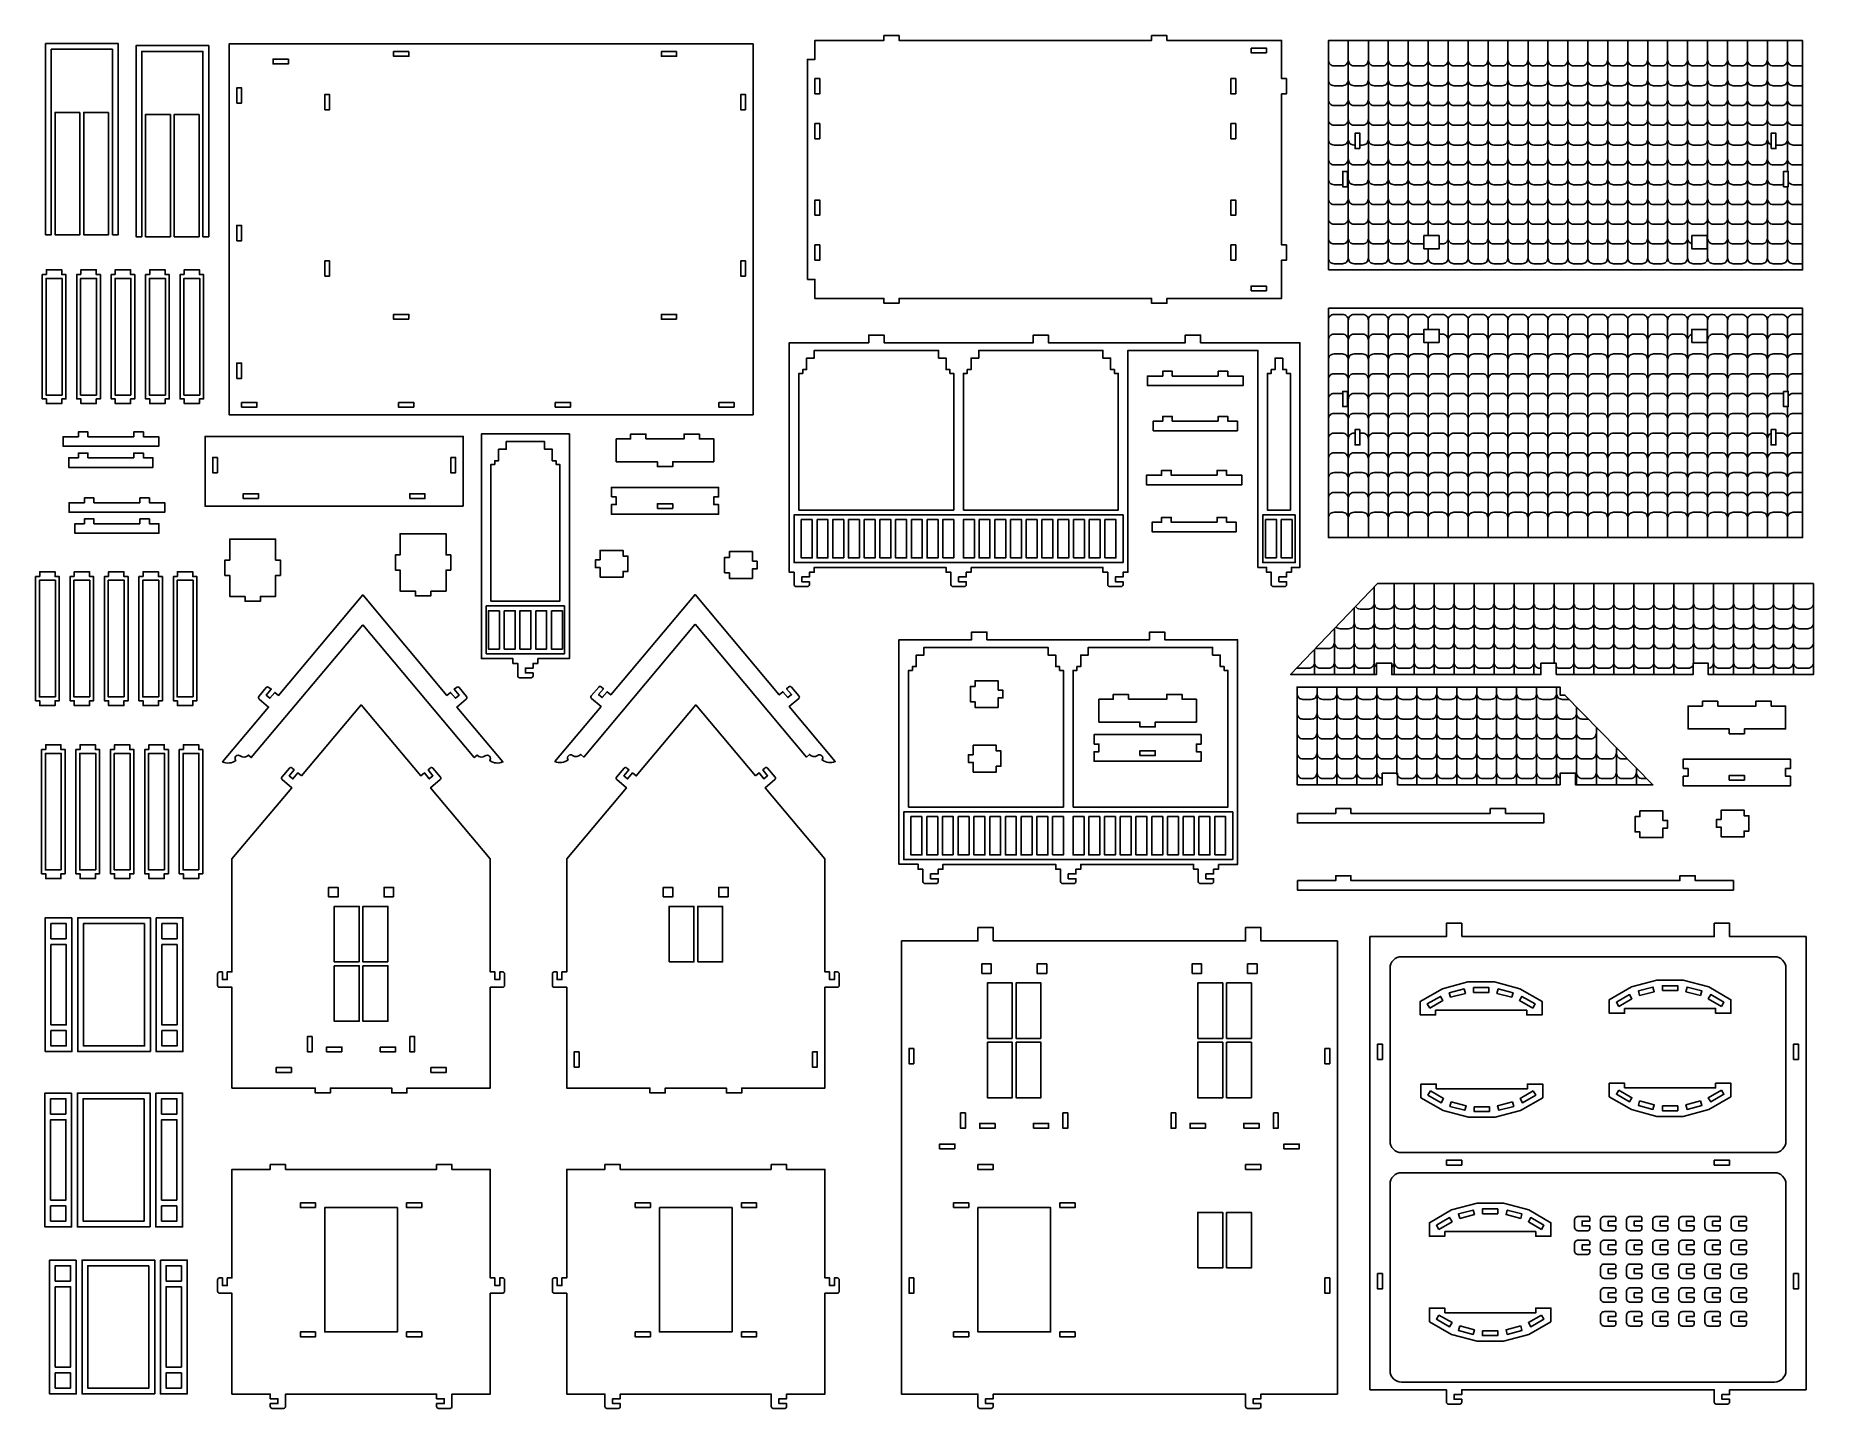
# Model space of a CAD drawing. Extents: x 2135 to 3250, y 1974 to 2836.
import ezdxf

# ---------------------------------------------------------------- set-up
doc = ezdxf.new("R2010")
doc.units = 0
doc.header["$MEASUREMENT"] = 0
doc.layers.add('LAYER1', color=18, linetype='CONTINUOUS')

msp = doc.modelspace()

# ---------------------------------------------------------------- linework, layer by layer
at = {"layer": 'LAYER1'}
for points in [[(2618.8, 2682.9), (2623.6, 2682.9), (2623.6, 2670.9), (2666.8, 2670.9), (2666.8, 2667.9), (2676.4, 2667.9), (2676.4, 2670.9), (2834.8, 2670.9), (2834.8, 2667.9), (2844.4, 2667.9), (2844.4, 2670.9), (2916.4, 2670.9), (2916.4, 2694.9), (2919.4, 2694.9), (2919.4, 2704.5), (2916.4, 2704.5), (2916.4, 2799.3), (2919.4, 2799.3), (2919.4, 2808.9), (2916.4, 2808.9), (2916.4, 2832.9), (2844.4, 2832.9), (2844.4, 2835.9), (2834.8, 2835.9), (2834.8, 2832.9), (2676.4, 2832.9), (2676.4, 2835.9), (2666.8, 2835.9), (2666.8, 2832.9), (2623.6, 2832.9), (2623.6, 2820.9), (2618.8, 2820.9)], [(2182.8, 2710.9), (2182.8, 2827.3), (2144.4, 2827.3), (2144.4, 2710.9), (2140.8, 2710.9), (2140.8, 2830.9), (2186.4, 2830.9), (2186.4, 2710.9)], [(2239.6, 2709.6), (2239.6, 2826), (2201.2, 2826), (2201.2, 2709.6), (2197.6, 2709.6), (2197.6, 2829.6), (2243.2, 2829.6), (2243.2, 2709.6)], [(2584.8, 2830.7), (2256, 2830.7), (2256, 2597.9), (2584.8, 2597.9)], [(2368.8, 2825.9), (2368.8, 2822.9), (2359.2, 2822.9), (2359.2, 2825.9)], [(2536.8, 2825.9), (2536.8, 2822.9), (2527.2, 2822.9), (2527.2, 2825.9)], [(2897.2, 2828.1), (2906.8, 2828.1), (2906.8, 2825.1), (2897.2, 2825.1)], [(2945.7, 2688.8), (2945.7, 2832.8), (3243.3, 2832.8), (3243.3, 2688.8)], [(2293.2, 2821.1), (2293.2, 2818.1), (2283.6, 2818.1), (2283.6, 2821.1)], [(2260.8, 2793.5), (2260.8, 2803.1), (2263.8, 2803.1), (2263.8, 2793.5)], [(2623.6, 2799.3), (2626.6, 2799.3), (2626.6, 2808.9), (2623.6, 2808.9)], [(2887.6, 2799.3), (2884.6, 2799.3), (2884.6, 2808.9), (2887.6, 2808.9)], [(2316, 2789.3), (2319, 2789.3), (2319, 2798.9), (2316, 2798.9)], [(2580, 2789.3), (2577, 2789.3), (2577, 2798.9), (2580, 2798.9)], [(2162.4, 2787.7), (2162.4, 2710.9), (2146.8, 2710.9), (2146.8, 2787.7)], [(2180.4, 2787.7), (2180.4, 2710.9), (2164.8, 2710.9), (2164.8, 2787.7)], [(2219.2, 2786.4), (2219.2, 2709.6), (2203.6, 2709.6), (2203.6, 2786.4)], [(2237.2, 2786.4), (2237.2, 2709.6), (2221.6, 2709.6), (2221.6, 2786.4)], [(2623.6, 2771.1), (2626.6, 2771.1), (2626.6, 2780.7), (2623.6, 2780.7)], [(2887.6, 2771.1), (2884.6, 2771.1), (2884.6, 2780.7), (2887.6, 2780.7)], [(2965.5, 2765), (2965.5, 2774.6), (2962.5, 2774.6), (2962.5, 2765)], [(3223.5, 2765), (3223.5, 2774.6), (3226.5, 2774.6), (3226.5, 2765)], [(2957.7, 2741), (2957.7, 2750.6), (2954.7, 2750.6), (2954.7, 2741)], [(3231.3, 2741), (3231.3, 2750.6), (3234.3, 2750.6), (3234.3, 2741)], [(2623.6, 2723.1), (2626.6, 2723.1), (2626.6, 2732.7), (2623.6, 2732.7)], [(2887.6, 2723.1), (2884.6, 2723.1), (2884.6, 2732.7), (2887.6, 2732.7)], [(2260.8, 2707.1), (2260.8, 2716.7), (2263.8, 2716.7), (2263.8, 2707.1)], [(2623.6, 2694.9), (2626.6, 2694.9), (2626.6, 2704.5), (2623.6, 2704.5)], [(2887.6, 2694.9), (2884.6, 2694.9), (2884.6, 2704.5), (2887.6, 2704.5)], [(3015.3, 2710.4), (3005.7, 2710.4), (3005.7, 2702.1), (3015.3, 2702.1)], [(3173.7, 2710.4), (3183.3, 2710.4), (3183.3, 2702.1), (3173.7, 2702.1)], [(2141.4, 2685.9), (2141.4, 2688.9), (2151, 2688.9), (2151, 2685.9), (2153.6, 2685.9), (2153.6, 2607.9), (2151, 2607.9), (2151, 2604.9), (2141.4, 2604.9), (2141.4, 2607.9), (2138.8, 2607.9), (2138.8, 2685.9)], [(2163, 2685.9), (2163, 2688.9), (2172.6, 2688.9), (2172.6, 2685.9), (2175.2, 2685.9), (2175.2, 2607.9), (2172.6, 2607.9), (2172.6, 2604.9), (2163, 2604.9), (2163, 2607.9), (2160.4, 2607.9), (2160.4, 2685.9)], [(2184.6, 2685.9), (2184.6, 2688.9), (2194.2, 2688.9), (2194.2, 2685.9), (2196.8, 2685.9), (2196.8, 2607.9), (2194.2, 2607.9), (2194.2, 2604.9), (2184.6, 2604.9), (2184.6, 2607.9), (2182, 2607.9), (2182, 2685.9)], [(2206.2, 2685.9), (2206.2, 2688.9), (2215.8, 2688.9), (2215.8, 2685.9), (2218.4, 2685.9), (2218.4, 2607.9), (2215.8, 2607.9), (2215.8, 2604.9), (2206.2, 2604.9), (2206.2, 2607.9), (2203.6, 2607.9), (2203.6, 2685.9)], [(2227.8, 2685.9), (2227.8, 2688.9), (2237.4, 2688.9), (2237.4, 2685.9), (2240, 2685.9), (2240, 2607.9), (2237.4, 2607.9), (2237.4, 2604.9), (2227.8, 2604.9), (2227.8, 2607.9), (2225.2, 2607.9), (2225.2, 2685.9)], [(2316, 2684.9), (2319, 2684.9), (2319, 2694.5), (2316, 2694.5)], [(2580, 2684.9), (2577, 2684.9), (2577, 2694.5), (2580, 2694.5)], [(2151.2, 2610.3), (2141.2, 2610.3), (2141.2, 2683.5), (2151.2, 2683.5)], [(2172.8, 2610.3), (2162.8, 2610.3), (2162.8, 2683.5), (2172.8, 2683.5)], [(2194.4, 2610.3), (2184.4, 2610.3), (2184.4, 2683.5), (2194.4, 2683.5)], [(2216, 2610.3), (2206, 2610.3), (2206, 2683.5), (2216, 2683.5)], [(2237.6, 2610.3), (2227.6, 2610.3), (2227.6, 2683.5), (2237.6, 2683.5)], [(2897.2, 2675.7), (2906.8, 2675.7), (2906.8, 2678.7), (2897.2, 2678.7)], [(2368.8, 2657.9), (2368.8, 2660.9), (2359.2, 2660.9), (2359.2, 2657.9)], [(2536.8, 2657.9), (2536.8, 2660.9), (2527.2, 2660.9), (2527.2, 2657.9)], [(2945.7, 2664.8), (2945.7, 2520.8), (3243.3, 2520.8), (3243.3, 2664.8)], [(3015.3, 2643.2), (3005.7, 2643.2), (3005.7, 2651.5), (3015.3, 2651.5)], [(3173.7, 2643.2), (3183.3, 2643.2), (3183.3, 2651.5), (3173.7, 2651.5)], [(2613.5, 2538.1), (2613.5, 2623.9), (2615.9, 2623.9), (2615.9, 2626.3), (2618.3, 2626.3), (2618.3, 2633.5), (2623.1, 2633.5), (2623.1, 2638.3), (2701.1, 2638.3), (2701.1, 2633.5), (2705.9, 2633.5), (2705.9, 2626.3), (2708.3, 2626.3), (2708.3, 2623.9), (2710.7, 2623.9), (2710.7, 2538.1)], [(2716.7, 2538.1), (2716.7, 2623.9), (2719.1, 2623.9), (2719.1, 2626.3), (2721.5, 2626.3), (2721.5, 2633.5), (2726.3, 2633.5), (2726.3, 2638.3), (2804.3, 2638.3), (2804.3, 2633.5), (2809.1, 2633.5), (2809.1, 2626.3), (2811.5, 2626.3), (2811.5, 2623.9), (2813.9, 2623.9), (2813.9, 2538.1)], [(2917.1, 2633.5), (2917.1, 2626.3), (2919.5, 2626.3), (2919.5, 2623.9), (2921.9, 2623.9), (2921.9, 2538.1), (2907.5, 2538.1), (2907.5, 2623.9), (2909.9, 2623.9), (2909.9, 2626.3), (2912.3, 2626.3), (2912.3, 2633.5)], [(2260.8, 2620.7), (2260.8, 2630.3), (2263.8, 2630.3), (2263.8, 2620.7)], [(2876.6, 2622.2), (2876.6, 2625.2), (2882.6, 2625.2), (2882.6, 2622.2), (2892.2, 2622.2), (2892.2, 2616.2), (2832.2, 2616.2), (2832.2, 2622.2), (2841.8, 2622.2), (2841.8, 2625.2), (2847.8, 2625.2), (2847.8, 2622.2)], [(2957.7, 2612.6), (2957.7, 2603), (2954.7, 2603), (2954.7, 2612.6)], [(3231.3, 2612.6), (3231.3, 2603), (3234.3, 2603), (3234.3, 2612.6)], [(2263.8, 2605.7), (2273.4, 2605.7), (2273.4, 2602.7), (2263.8, 2602.7)], [(2362.2, 2605.7), (2371.8, 2605.7), (2371.8, 2602.7), (2362.2, 2602.7)], [(2460.6, 2605.7), (2470.2, 2605.7), (2470.2, 2602.7), (2460.6, 2602.7)], [(2563.2, 2605.7), (2572.8, 2605.7), (2572.8, 2602.7), (2563.2, 2602.7)], [(2876.6, 2593.9), (2876.6, 2596.9), (2882.6, 2596.9), (2882.6, 2593.9), (2888.6, 2593.9), (2888.6, 2587.9), (2835.8, 2587.9), (2835.8, 2593.9), (2841.8, 2593.9), (2841.8, 2596.9), (2847.8, 2596.9), (2847.8, 2593.9)], [(2965.5, 2588.6), (2965.5, 2579), (2962.5, 2579), (2962.5, 2588.6)], [(3223.5, 2588.6), (3223.5, 2579), (3226.5, 2579), (3226.5, 2588.6)], [(2196.2, 2584.1), (2196.2, 2587.1), (2202.2, 2587.1), (2202.2, 2584.1), (2211.8, 2584.1), (2211.8, 2578.1), (2151.8, 2578.1), (2151.8, 2584.1), (2161.4, 2584.1), (2161.4, 2587.1), (2167.4, 2587.1), (2167.4, 2584.1)], [(2402.9, 2540.5), (2240.9, 2540.5), (2240.9, 2584.3), (2402.9, 2584.3)], [(2420.3, 2480.9), (2420.3, 2566.7), (2422.7, 2566.7), (2422.7, 2569.1), (2425.1, 2569.1), (2425.1, 2576.3), (2429.9, 2576.3), (2429.9, 2581.1), (2453.9, 2581.1), (2453.9, 2576.3), (2458.7, 2576.3), (2458.7, 2569.1), (2461.1, 2569.1), (2461.1, 2566.7), (2463.5, 2566.7), (2463.5, 2480.9)], [(2517.5, 2582.8), (2517.5, 2585.8), (2507.9, 2585.8), (2507.9, 2582.8), (2498.9, 2582.8), (2498.9, 2568.4), (2524.7, 2568.4), (2524.7, 2565.4), (2534.3, 2565.4), (2534.3, 2568.4), (2560.1, 2568.4), (2560.1, 2582.8), (2551.1, 2582.8), (2551.1, 2585.8), (2541.5, 2585.8), (2541.5, 2582.8)], [(2196.2, 2570.9), (2196.2, 2573.9), (2202.2, 2573.9), (2202.2, 2570.9), (2208.2, 2570.9), (2208.2, 2564.9), (2155.4, 2564.9), (2155.4, 2570.9), (2161.4, 2570.9), (2161.4, 2573.9), (2167.4, 2573.9), (2167.4, 2570.9)], [(2248.7, 2571.1), (2248.7, 2561.5), (2245.7, 2561.5), (2245.7, 2571.1)], [(2395.1, 2571.1), (2395.1, 2561.5), (2398.1, 2561.5), (2398.1, 2571.1)], [(2875.9, 2560), (2875.9, 2563), (2881.9, 2563), (2881.9, 2560), (2891.5, 2560), (2891.5, 2554), (2831.5, 2554), (2831.5, 2560), (2841.1, 2560), (2841.1, 2563), (2847.1, 2563), (2847.1, 2560)], [(2200, 2542.7), (2200, 2545.7), (2206, 2545.7), (2206, 2542.7), (2215.6, 2542.7), (2215.6, 2536.7), (2155.6, 2536.7), (2155.6, 2542.7), (2165.2, 2542.7), (2165.2, 2545.7), (2171.2, 2545.7), (2171.2, 2542.7)], [(2274.5, 2545.3), (2264.9, 2545.3), (2264.9, 2548.3), (2274.5, 2548.3)], [(2369.3, 2545.3), (2378.9, 2545.3), (2378.9, 2548.3), (2369.3, 2548.3)], [(2495.9, 2546.3), (2498.9, 2546.3), (2498.9, 2541.5), (2495.9, 2541.5), (2495.9, 2535.5), (2563.1, 2535.5), (2563.1, 2541.5), (2560.1, 2541.5), (2560.1, 2546.3), (2563.1, 2546.3), (2563.1, 2552.3), (2495.9, 2552.3)], [(2200, 2529.5), (2200, 2532.5), (2206, 2532.5), (2206, 2529.5), (2212, 2529.5), (2212, 2523.5), (2159.2, 2523.5), (2159.2, 2529.5), (2165.2, 2529.5), (2165.2, 2532.5), (2171.2, 2532.5), (2171.2, 2529.5)], [(2524.7, 2539.1), (2534.3, 2539.1), (2534.3, 2542.1), (2524.7, 2542.1)], [(2816.9, 2535.1), (2610.5, 2535.1), (2610.5, 2505.1), (2816.9, 2505.1)], [(2875.9, 2530.5), (2875.9, 2533.5), (2881.9, 2533.5), (2881.9, 2530.5), (2887.9, 2530.5), (2887.9, 2524.5), (2835.1, 2524.5), (2835.1, 2530.5), (2841.1, 2530.5), (2841.1, 2533.5), (2847.1, 2533.5), (2847.1, 2530.5)], [(2924.9, 2535.1), (2904.5, 2535.1), (2904.5, 2505.1), (2924.9, 2505.1)], [(2382.5, 2487.2), (2382.5, 2484.2), (2372.9, 2484.2), (2372.9, 2487.2), (2363.3, 2487.2), (2363.3, 2500.4), (2360.3, 2500.4), (2360.3, 2510), (2363.3, 2510), (2363.3, 2523.2), (2392.1, 2523.2), (2392.1, 2510), (2395.1, 2510), (2395.1, 2500.4), (2392.1, 2500.4), (2392.1, 2487.2)], [(2621.9, 2532.1), (2615, 2532.1), (2615, 2508.1), (2621.9, 2508.1)], [(2624.9, 2532.1), (2624.9, 2508.1), (2631.7, 2508.1), (2631.7, 2532.1)], [(2641.6, 2508.1), (2641.6, 2532.1), (2634.7, 2532.1), (2634.7, 2508.1)], [(2644.6, 2532.1), (2644.6, 2508.1), (2651.5, 2508.1), (2651.5, 2532.1)], [(2654.5, 2532.1), (2654.5, 2508.1), (2661.3, 2508.1), (2661.3, 2532.1)], [(2664.3, 2532.1), (2664.3, 2508.1), (2671.2, 2508.1), (2671.2, 2532.1)], [(2674.2, 2532.1), (2674.2, 2508.1), (2681.1, 2508.1), (2681.1, 2532.1)], [(2684.1, 2532.1), (2684.1, 2508.1), (2690.9, 2508.1), (2690.9, 2532.1)], [(2693.9, 2532.1), (2693.9, 2508.1), (2700.8, 2508.1), (2700.8, 2532.1)], [(2703.8, 2508.1), (2710.7, 2508.1), (2710.7, 2532.1), (2703.8, 2532.1)], [(2723.6, 2532.1), (2716.7, 2532.1), (2716.7, 2508.1), (2723.6, 2508.1)], [(2726.6, 2532.1), (2726.6, 2508.1), (2733.4, 2508.1), (2733.4, 2532.1)], [(2736.4, 2532.1), (2736.4, 2508.1), (2743.3, 2508.1), (2743.3, 2532.1)], [(2746.3, 2532.1), (2746.3, 2508.1), (2753.2, 2508.1), (2753.2, 2532.1)], [(2756.2, 2532.1), (2756.2, 2508.1), (2763, 2508.1), (2763, 2532.1)], [(2766, 2532.1), (2766, 2508.1), (2772.9, 2508.1), (2772.9, 2532.1)], [(2775.9, 2532.1), (2775.9, 2508.1), (2782.8, 2508.1), (2782.8, 2532.1)], [(2785.8, 2532.1), (2785.8, 2508.1), (2792.6, 2508.1), (2792.6, 2532.1)], [(2795.6, 2532.1), (2795.6, 2508.1), (2802.5, 2508.1), (2802.5, 2532.1)], [(2805.5, 2508.1), (2812.4, 2508.1), (2812.4, 2532.1), (2805.5, 2532.1)], [(2913.2, 2508.1), (2906.3, 2508.1), (2906.3, 2532.1), (2913.2, 2532.1)], [(2923.1, 2532.1), (2923.1, 2508.1), (2916.2, 2508.1), (2916.2, 2532.1)], [(2266, 2483.9), (2266, 2480.9), (2275.6, 2480.9), (2275.6, 2483.9), (2285.2, 2483.9), (2285.2, 2497.1), (2288.2, 2497.1), (2288.2, 2506.7), (2285.2, 2506.7), (2285.2, 2519.9), (2256.4, 2519.9), (2256.4, 2506.7), (2253.4, 2506.7), (2253.4, 2497.1), (2256.4, 2497.1), (2256.4, 2483.9)], [(2488.8, 2506.8), (2485.8, 2506.8), (2485.8, 2502), (2488.8, 2502), (2488.8, 2496), (2503.2, 2496), (2503.2, 2499.6), (2506.2, 2499.6), (2506.2, 2509.2), (2503.2, 2509.2), (2503.2, 2512.8), (2488.8, 2512.8)], [(2584.3, 2506), (2587.3, 2506), (2587.3, 2501.2), (2584.3, 2501.2), (2584.3, 2495.2), (2569.9, 2495.2), (2569.9, 2498.8), (2566.9, 2498.8), (2566.9, 2508.4), (2569.9, 2508.4), (2569.9, 2512), (2584.3, 2512)], [(2137.2, 2496.4), (2137.2, 2499.4), (2146.8, 2499.4), (2146.8, 2496.4), (2149.4, 2496.4), (2149.4, 2418.4), (2146.8, 2418.4), (2146.8, 2415.4), (2137.2, 2415.4), (2137.2, 2418.4), (2134.6, 2418.4), (2134.6, 2496.4)], [(2158.8, 2496.4), (2158.8, 2499.4), (2168.4, 2499.4), (2168.4, 2496.4), (2171, 2496.4), (2171, 2418.4), (2168.4, 2418.4), (2168.4, 2415.4), (2158.8, 2415.4), (2158.8, 2418.4), (2156.2, 2418.4), (2156.2, 2496.4)], [(2180.4, 2496.4), (2180.4, 2499.4), (2190, 2499.4), (2190, 2496.4), (2192.6, 2496.4), (2192.6, 2418.4), (2190, 2418.4), (2190, 2415.4), (2180.4, 2415.4), (2180.4, 2418.4), (2177.8, 2418.4), (2177.8, 2496.4)], [(2202, 2496.4), (2202, 2499.4), (2211.6, 2499.4), (2211.6, 2496.4), (2214.2, 2496.4), (2214.2, 2418.4), (2211.6, 2418.4), (2211.6, 2415.4), (2202, 2415.4), (2202, 2418.4), (2199.4, 2418.4), (2199.4, 2496.4)], [(2223.6, 2496.4), (2223.6, 2499.4), (2233.2, 2499.4), (2233.2, 2496.4), (2235.8, 2496.4), (2235.8, 2418.4), (2233.2, 2418.4), (2233.2, 2415.4), (2223.6, 2415.4), (2223.6, 2418.4), (2221, 2418.4), (2221, 2496.4)], [(2147, 2420.8), (2137, 2420.8), (2137, 2494), (2147, 2494)], [(2168.6, 2420.8), (2158.6, 2420.8), (2158.6, 2494), (2168.6, 2494)], [(2190.2, 2420.8), (2180.2, 2420.8), (2180.2, 2494), (2190.2, 2494)], [(2211.8, 2420.8), (2201.8, 2420.8), (2201.8, 2494), (2211.8, 2494)], [(2233.4, 2420.8), (2223.4, 2420.8), (2223.4, 2494), (2233.4, 2494)], [(3088.7, 2434.8), (3088.7, 2442), (3079.1, 2442), (3079.1, 2434.8), (2985.5, 2434.8), (2985.5, 2442), (2975.9, 2442), (2975.9, 2434.8), (2922, 2434.8), (2976.5, 2492), (3250.1, 2492), (3250.1, 2434.8), (3184.1, 2434.8), (3184.1, 2442), (3174.5, 2442), (3174.5, 2434.8)], [(2466.5, 2477.9), (2417.3, 2477.9), (2417.3, 2447.9), (2466.5, 2447.9)], [(2425.6, 2474.9), (2418.7, 2474.9), (2418.7, 2450.9), (2425.6, 2450.9)], [(2428.6, 2474.9), (2428.6, 2450.9), (2435.5, 2450.9), (2435.5, 2474.9)], [(2445.4, 2450.9), (2445.4, 2474.9), (2438.5, 2474.9), (2438.5, 2450.9)], [(2448.4, 2474.9), (2448.4, 2450.9), (2455.2, 2450.9), (2455.2, 2474.9)], [(2458.2, 2474.9), (2458.2, 2450.9), (2465.1, 2450.9), (2465.1, 2474.9)], [(2682.3, 2351.7), (2682.3, 2437.5), (2684.7, 2437.5), (2684.7, 2439.9), (2687.1, 2439.9), (2687.1, 2447.1), (2691.9, 2447.1), (2691.9, 2451.9), (2769.9, 2451.9), (2769.9, 2447.1), (2774.7, 2447.1), (2774.7, 2439.9), (2777.1, 2439.9), (2777.1, 2437.5), (2779.5, 2437.5), (2779.5, 2351.7)], [(2785.5, 2351.7), (2785.5, 2437.5), (2787.9, 2437.5), (2787.9, 2439.9), (2790.3, 2439.9), (2790.3, 2447.1), (2795.1, 2447.1), (2795.1, 2451.9), (2873.1, 2451.9), (2873.1, 2447.1), (2877.9, 2447.1), (2877.9, 2439.9), (2880.3, 2439.9), (2880.3, 2437.5), (2882.7, 2437.5), (2882.7, 2351.7)], [(2738.5, 2425), (2741.5, 2425), (2741.5, 2420.2), (2738.5, 2420.2), (2738.5, 2414.2), (2724.1, 2414.2), (2724.1, 2417.8), (2721.1, 2417.8), (2721.1, 2427.4), (2724.1, 2427.4), (2724.1, 2431), (2738.5, 2431)], [(2820.3, 2419.4), (2820.3, 2422.4), (2810.7, 2422.4), (2810.7, 2419.4), (2801.7, 2419.4), (2801.7, 2405), (2827.5, 2405), (2827.5, 2402), (2837.1, 2402), (2837.1, 2405), (2862.9, 2405), (2862.9, 2419.4), (2853.9, 2419.4), (2853.9, 2422.4), (2844.3, 2422.4), (2844.3, 2419.4)], [(3091.1, 2365.7), (3091.1, 2372.9), (3100.7, 2372.9), (3100.7, 2365.7), (3149.3, 2365.7), (3094.1, 2422), (3091.1, 2422), (3091.1, 2427), (2926.1, 2427), (2926.1, 2365.7), (2979.5, 2365.7), (2979.5, 2372.9), (2989.1, 2372.9), (2989.1, 2365.7)], [(3190, 2415.1), (3190, 2418.1), (3180.4, 2418.1), (3180.4, 2415.1), (3171.4, 2415.1), (3171.4, 2400.7), (3197.2, 2400.7), (3197.2, 2397.7), (3206.8, 2397.7), (3206.8, 2400.7), (3232.6, 2400.7), (3232.6, 2415.1), (3223.6, 2415.1), (3223.6, 2418.1), (3214, 2418.1), (3214, 2415.1)], [(2140.9, 2387.8), (2140.9, 2390.8), (2150.5, 2390.8), (2150.5, 2387.8), (2153.1, 2387.8), (2153.1, 2309.8), (2150.5, 2309.8), (2150.5, 2306.8), (2140.9, 2306.8), (2140.9, 2309.8), (2138.3, 2309.8), (2138.3, 2387.8)], [(2162.5, 2387.8), (2162.5, 2390.8), (2172.1, 2390.8), (2172.1, 2387.8), (2174.7, 2387.8), (2174.7, 2309.8), (2172.1, 2309.8), (2172.1, 2306.8), (2162.5, 2306.8), (2162.5, 2309.8), (2159.9, 2309.8), (2159.9, 2387.8)], [(2184.1, 2387.8), (2184.1, 2390.8), (2193.7, 2390.8), (2193.7, 2387.8), (2196.3, 2387.8), (2196.3, 2309.8), (2193.7, 2309.8), (2193.7, 2306.8), (2184.1, 2306.8), (2184.1, 2309.8), (2181.5, 2309.8), (2181.5, 2387.8)], [(2205.7, 2387.8), (2205.7, 2390.8), (2215.3, 2390.8), (2215.3, 2387.8), (2217.9, 2387.8), (2217.9, 2309.8), (2215.3, 2309.8), (2215.3, 2306.8), (2205.7, 2306.8), (2205.7, 2309.8), (2203.1, 2309.8), (2203.1, 2387.8)], [(2227.3, 2387.8), (2227.3, 2390.8), (2236.9, 2390.8), (2236.9, 2387.8), (2239.5, 2387.8), (2239.5, 2309.8), (2236.9, 2309.8), (2236.9, 2306.8), (2227.3, 2306.8), (2227.3, 2309.8), (2224.7, 2309.8), (2224.7, 2387.8)], [(2722.9, 2384.5), (2719.9, 2384.5), (2719.9, 2379.7), (2722.9, 2379.7), (2722.9, 2373.7), (2737.3, 2373.7), (2737.3, 2377.3), (2740.3, 2377.3), (2740.3, 2386.9), (2737.3, 2386.9), (2737.3, 2390.5), (2722.9, 2390.5)], [(2798.7, 2391.2), (2801.7, 2391.2), (2801.7, 2386.4), (2798.7, 2386.4), (2798.7, 2380.4), (2865.9, 2380.4), (2865.9, 2386.4), (2862.9, 2386.4), (2862.9, 2391.2), (2865.9, 2391.2), (2865.9, 2397.2), (2798.7, 2397.2)], [(2150.7, 2312.2), (2140.7, 2312.2), (2140.7, 2385.4), (2150.7, 2385.4)], [(2172.3, 2312.2), (2162.3, 2312.2), (2162.3, 2385.4), (2172.3, 2385.4)], [(2193.9, 2312.2), (2183.9, 2312.2), (2183.9, 2385.4), (2193.9, 2385.4)], [(2215.5, 2312.2), (2205.5, 2312.2), (2205.5, 2385.4), (2215.5, 2385.4)], [(2237.1, 2312.2), (2227.1, 2312.2), (2227.1, 2385.4), (2237.1, 2385.4)], [(2827.5, 2384), (2837.1, 2384), (2837.1, 2387), (2827.5, 2387)], [(3168.4, 2375.8), (3171.4, 2375.8), (3171.4, 2371), (3168.4, 2371), (3168.4, 2365), (3235.6, 2365), (3235.6, 2371), (3232.6, 2371), (3232.6, 2375.8), (3235.6, 2375.8), (3235.6, 2381.8), (3168.4, 2381.8)], [(3197.2, 2368.6), (3206.8, 2368.6), (3206.8, 2371.6), (3197.2, 2371.6)], [(2885.7, 2348.7), (2679.3, 2348.7), (2679.3, 2318.7), (2885.7, 2318.7)], [(2690.7, 2345.7), (2683.8, 2345.7), (2683.8, 2321.7), (2690.7, 2321.7)], [(2693.7, 2345.7), (2693.7, 2321.7), (2700.6, 2321.7), (2700.6, 2345.7)], [(2710.4, 2321.7), (2710.4, 2345.7), (2703.6, 2345.7), (2703.6, 2321.7)], [(2713.4, 2345.7), (2713.4, 2321.7), (2720.3, 2321.7), (2720.3, 2345.7)], [(2723.3, 2345.7), (2723.3, 2321.7), (2730.2, 2321.7), (2730.2, 2345.7)], [(2733.2, 2345.7), (2733.2, 2321.7), (2740.1, 2321.7), (2740.1, 2345.7)], [(2743.1, 2345.7), (2743.1, 2321.7), (2749.9, 2321.7), (2749.9, 2345.7)], [(2752.9, 2345.7), (2752.9, 2321.7), (2759.8, 2321.7), (2759.8, 2345.7)], [(2762.8, 2345.7), (2762.8, 2321.7), (2769.7, 2321.7), (2769.7, 2345.7)], [(2772.7, 2321.7), (2779.5, 2321.7), (2779.5, 2345.7), (2772.7, 2345.7)], [(2792.4, 2345.7), (2785.5, 2345.7), (2785.5, 2321.7), (2792.4, 2321.7)], [(2795.4, 2345.7), (2795.4, 2321.7), (2802.3, 2321.7), (2802.3, 2345.7)], [(2805.3, 2345.7), (2805.3, 2321.7), (2812.1, 2321.7), (2812.1, 2345.7)], [(2815.1, 2345.7), (2815.1, 2321.7), (2822, 2321.7), (2822, 2345.7)], [(2825, 2345.7), (2825, 2321.7), (2831.9, 2321.7), (2831.9, 2345.7)], [(2834.9, 2345.7), (2834.9, 2321.7), (2841.8, 2321.7), (2841.8, 2345.7)], [(2844.8, 2345.7), (2844.8, 2321.7), (2851.6, 2321.7), (2851.6, 2345.7)], [(2854.6, 2345.7), (2854.6, 2321.7), (2861.5, 2321.7), (2861.5, 2345.7)], [(2864.5, 2345.7), (2864.5, 2321.7), (2871.4, 2321.7), (2871.4, 2345.7)], [(2874.4, 2321.7), (2881.2, 2321.7), (2881.2, 2345.7), (2874.4, 2345.7)], [(2926.3, 2347.7), (2926.3, 2341.7), (3080.9, 2341.7), (3080.9, 2347.7), (3056.9, 2347.7), (3056.9, 2350.7), (3047.3, 2350.7), (3047.3, 2347.7), (2959.9, 2347.7), (2959.9, 2350.7), (2950.3, 2350.7), (2950.3, 2347.7)], [(3155.6, 2343.3), (3158.6, 2343.3), (3158.6, 2338.5), (3155.6, 2338.5), (3155.6, 2332.5), (3141.2, 2332.5), (3141.2, 2336.1), (3138.2, 2336.1), (3138.2, 2345.7), (3141.2, 2345.7), (3141.2, 2349.3), (3155.6, 2349.3)], [(3192.2, 2343.8), (3189.2, 2343.8), (3189.2, 2339), (3192.2, 2339), (3192.2, 2333), (3206.6, 2333), (3206.6, 2336.6), (3209.6, 2336.6), (3209.6, 2346.2), (3206.6, 2346.2), (3206.6, 2349.8), (3192.2, 2349.8)], [(2318.4, 2295.3), (2324.4, 2295.3), (2324.4, 2301.3), (2318.4, 2301.3)], [(2359.2, 2295.3), (2353.2, 2295.3), (2353.2, 2301.3), (2359.2, 2301.3)], [(2528.4, 2295.3), (2534.4, 2295.3), (2534.4, 2301.3), (2528.4, 2301.3)], [(2569.2, 2295.3), (2563.2, 2295.3), (2563.2, 2301.3), (2569.2, 2301.3)], [(2926.3, 2305.6), (2926.3, 2299.6), (3199.9, 2299.6), (3199.9, 2305.6), (3175.9, 2305.6), (3175.9, 2308.6), (3166.3, 2308.6), (3166.3, 2305.6), (2959.9, 2305.6), (2959.9, 2308.6), (2950.3, 2308.6), (2950.3, 2305.6)], [(2337.6, 2254.5), (2337.6, 2289.3), (2322, 2289.3), (2322, 2254.5)], [(2355.6, 2254.5), (2355.6, 2289.3), (2340, 2289.3), (2340, 2254.5)], [(2532, 2254.5), (2532, 2289.3), (2547.6, 2289.3), (2547.6, 2254.5)], [(2550, 2254.5), (2550, 2289.3), (2565.6, 2289.3), (2565.6, 2254.5)], [(2157.4, 2282.2), (2140.6, 2282.2), (2140.6, 2198.2), (2157.4, 2198.2)], [(2153.8, 2269), (2153.8, 2278.6), (2144.2, 2278.6), (2144.2, 2269)], [(2206.6, 2198.2), (2161, 2198.2), (2161, 2282.2), (2206.6, 2282.2)], [(2203, 2278.6), (2164.6, 2278.6), (2164.6, 2201.8), (2203, 2201.8)], [(2210.2, 2282.2), (2227, 2282.2), (2227, 2198.2), (2210.2, 2198.2)], [(2213.8, 2269), (2213.8, 2278.6), (2223.4, 2278.6), (2223.4, 2269)], [(2144.2, 2215), (2153.8, 2215), (2153.8, 2265.4), (2144.2, 2265.4)], [(2223.4, 2215), (2213.8, 2215), (2213.8, 2265.4), (2223.4, 2265.4)], [(2322, 2252.1), (2322, 2217.3), (2337.6, 2217.3), (2337.6, 2252.1)], [(2340, 2252.1), (2340, 2217.3), (2355.6, 2217.3), (2355.6, 2252.1)], [(2728.2, 2247.3), (2734.2, 2247.3), (2734.2, 2253.3), (2728.2, 2253.3)], [(2769, 2247.3), (2763, 2247.3), (2763, 2253.3), (2769, 2253.3)], [(2860.2, 2247.3), (2866.2, 2247.3), (2866.2, 2253.3), (2860.2, 2253.3)], [(2901, 2247.3), (2895, 2247.3), (2895, 2253.3), (2901, 2253.3)], [(3131.6, 2225.3), (3131.6, 2222.3), (3122, 2222.3), (3122, 2230.8), (3135.9, 2238.8), (3151.9, 2243.1), (3168.4, 2243.1), (3184.4, 2238.8), (3198.3, 2230.8), (3198.3, 2222.3), (3188.7, 2222.3), (3188.7, 2225.3)], [(2747.4, 2206.5), (2747.4, 2241.3), (2731.8, 2241.3), (2731.8, 2206.5)], [(2765.4, 2206.5), (2765.4, 2241.3), (2749.8, 2241.3), (2749.8, 2206.5)], [(2863.8, 2206.5), (2863.8, 2241.3), (2879.4, 2241.3), (2879.4, 2206.5)], [(2881.8, 2206.5), (2881.8, 2241.3), (2897.4, 2241.3), (2897.4, 2206.5)], [(3013, 2224.2), (3013, 2221.2), (3003.4, 2221.2), (3003.4, 2229.7), (3017.3, 2237.7), (3033.3, 2242), (3049.9, 2242), (3065.9, 2237.7), (3079.8, 2229.7), (3079.8, 2221.2), (3070.2, 2221.2), (3070.2, 2224.2)], [(3009.3, 2225.5), (3017.6, 2230.3), (3016.1, 2232.9), (3007.8, 2228.1)], [(3022.4, 2232.3), (3031.7, 2234.7), (3030.9, 2237.6), (3021.6, 2235.2)], [(3036.8, 2235.4), (3046.4, 2235.4), (3046.4, 2238.4), (3036.8, 2238.4)], [(3060.8, 2232.3), (3051.5, 2234.7), (3052.3, 2237.6), (3061.6, 2235.2)], [(3073.9, 2225.5), (3065.6, 2230.3), (3067.1, 2232.9), (3075.4, 2228.1)], [(3127.9, 2226.6), (3136.2, 2231.4), (3134.7, 2234), (3126.4, 2229.2)], [(3140.9, 2233.4), (3150.2, 2235.8), (3149.4, 2238.7), (3140.2, 2236.3)], [(3155.3, 2236.5), (3164.9, 2236.5), (3164.9, 2239.5), (3155.3, 2239.5)], [(3179.3, 2233.4), (3170.1, 2235.8), (3170.8, 2238.7), (3180.1, 2236.3)], [(3192.4, 2226.6), (3184.1, 2231.4), (3185.6, 2234), (3193.9, 2229.2)], [(2144.2, 2211.4), (2144.2, 2201.8), (2153.8, 2201.8), (2153.8, 2211.4)], [(2223.4, 2211.4), (2223.4, 2201.8), (2213.8, 2201.8), (2213.8, 2211.4)], [(2308.2, 2207.7), (2308.2, 2198.1), (2305.2, 2198.1), (2305.2, 2207.7)], [(2326.8, 2198.1), (2317.2, 2198.1), (2317.2, 2201.1), (2326.8, 2201.1)], [(2350.8, 2201.1), (2360.4, 2201.1), (2360.4, 2198.1), (2350.8, 2198.1)], [(2369.4, 2207.7), (2369.4, 2198.1), (2372.4, 2198.1), (2372.4, 2207.7)], [(2475.6, 2198.1), (2475.6, 2188.5), (2472.6, 2188.5), (2472.6, 2198.1)], [(2622, 2198.1), (2622, 2188.5), (2625, 2188.5), (2625, 2198.1)], [(2685.6, 2200.2), (2685.6, 2190.6), (2682.6, 2190.6), (2682.6, 2200.2)], [(2731.8, 2204.1), (2731.8, 2169.3), (2747.4, 2169.3), (2747.4, 2204.1)], [(2749.8, 2204.1), (2749.8, 2169.3), (2765.4, 2169.3), (2765.4, 2204.1)], [(2879.4, 2204.1), (2879.4, 2169.3), (2863.8, 2169.3), (2863.8, 2204.1)], [(2897.4, 2204.1), (2897.4, 2169.3), (2881.8, 2169.3), (2881.8, 2204.1)], [(2943.6, 2200.2), (2943.6, 2190.6), (2946.6, 2190.6), (2946.6, 2200.2)], [(2979.6, 2202.9), (2979.6, 2193.3), (2976.6, 2193.3), (2976.6, 2202.9)], [(3237.6, 2202.9), (3237.6, 2193.3), (3240.6, 2193.3), (3240.6, 2202.9)], [(2295.1, 2185.2), (2285.5, 2185.2), (2285.5, 2188.2), (2295.1, 2188.2)], [(2382.6, 2185.2), (2392.2, 2185.2), (2392.2, 2188.2), (2382.6, 2188.2)], [(3013.4, 2174.8), (3013.4, 2177.8), (3003.8, 2177.8), (3003.8, 2169.3), (3017.7, 2161.3), (3033.7, 2157), (3050.3, 2157), (3066.3, 2161.3), (3080.2, 2169.3), (3080.2, 2177.8), (3070.6, 2177.8), (3070.6, 2174.8)], [(3131.6, 2175.4), (3131.6, 2178.4), (3122, 2178.4), (3122, 2169.9), (3135.9, 2161.8), (3151.9, 2157.5), (3168.4, 2157.5), (3184.4, 2161.8), (3198.3, 2169.9), (3198.3, 2178.4), (3188.7, 2178.4), (3188.7, 2175.4)], [(2157.2, 2172.2), (2140.4, 2172.2), (2140.4, 2088.2), (2157.2, 2088.2)], [(2153.6, 2159), (2153.6, 2168.6), (2144, 2168.6), (2144, 2159)], [(2206.4, 2088.2), (2160.8, 2088.2), (2160.8, 2172.2), (2206.4, 2172.2)], [(2202.8, 2168.6), (2164.4, 2168.6), (2164.4, 2091.8), (2202.8, 2091.8)], [(2210, 2172.2), (2226.8, 2172.2), (2226.8, 2088.2), (2210, 2088.2)], [(2213.6, 2159), (2213.6, 2168.6), (2223.2, 2168.6), (2223.2, 2159)], [(3009.7, 2173.5), (3018, 2168.7), (3016.5, 2166.1), (3008.2, 2170.9)], [(3022.8, 2166.7), (3032.1, 2164.2), (3031.3, 2161.4), (3022, 2163.8)], [(3061.2, 2166.7), (3051.9, 2164.2), (3052.7, 2161.4), (3062, 2163.8)], [(3074.3, 2173.5), (3066, 2168.7), (3067.5, 2166.1), (3075.8, 2170.9)], [(3127.9, 2174.1), (3136.2, 2169.3), (3134.7, 2166.7), (3126.4, 2171.5)], [(3140.9, 2167.3), (3150.2, 2164.8), (3149.4, 2161.9), (3140.2, 2164.4)], [(3155.3, 2164.1), (3164.9, 2164.1), (3164.9, 2161.1), (3155.3, 2161.1)], [(3179.3, 2167.3), (3170.1, 2164.8), (3170.8, 2161.9), (3180.1, 2164.4)], [(3192.4, 2174.1), (3184.1, 2169.3), (3185.6, 2166.7), (3193.9, 2171.5)], [(2144, 2105), (2153.6, 2105), (2153.6, 2155.4), (2144, 2155.4)], [(2223.2, 2105), (2213.6, 2105), (2213.6, 2155.4), (2223.2, 2155.4)], [(2718, 2159.7), (2718, 2150.1), (2715, 2150.1), (2715, 2159.7)], [(2736.6, 2153.1), (2727, 2153.1), (2727, 2150.1), (2736.6, 2150.1)], [(2760.6, 2150.1), (2770.2, 2150.1), (2770.2, 2153.1), (2760.6, 2153.1)], [(2779.2, 2159.7), (2779.2, 2150.1), (2782.2, 2150.1), (2782.2, 2159.7)], [(2850, 2159.7), (2850, 2150.1), (2847, 2150.1), (2847, 2159.7)], [(2868.6, 2153.1), (2859, 2153.1), (2859, 2150.1), (2868.6, 2150.1)], [(2892.6, 2150.1), (2902.2, 2150.1), (2902.2, 2153.1), (2892.6, 2153.1)], [(2911.2, 2159.7), (2911.2, 2150.1), (2914.2, 2150.1), (2914.2, 2159.7)], [(3037.2, 2163.6), (3046.8, 2163.6), (3046.8, 2160.6), (3037.2, 2160.6)], [(2711.4, 2137.2), (2701.8, 2137.2), (2701.8, 2140.2), (2711.4, 2140.2)], [(2917.8, 2137.2), (2927.4, 2137.2), (2927.4, 2140.2), (2917.8, 2140.2)], [(2725.8, 2124.3), (2735.4, 2124.3), (2735.4, 2127.3), (2725.8, 2127.3)], [(2893.8, 2124.3), (2903.4, 2124.3), (2903.4, 2127.3), (2893.8, 2127.3)], [(3019.8, 2127), (3029.4, 2127), (3029.4, 2130), (3019.8, 2130)], [(3187.8, 2127), (3197.4, 2127), (3197.4, 2130), (3187.8, 2130)], [(2144, 2101.4), (2144, 2091.8), (2153.6, 2091.8), (2153.6, 2101.4)], [(2223.2, 2101.4), (2223.2, 2091.8), (2213.6, 2091.8), (2213.6, 2101.4)], [(2310.3, 2100.3), (2300.7, 2100.3), (2300.7, 2103.3), (2310.3, 2103.3)], [(2361.6, 2100.3), (2316, 2100.3), (2316, 2022.3), (2361.6, 2022.3)], [(2377, 2100.3), (2367.4, 2100.3), (2367.4, 2103.3), (2377, 2103.3)], [(2510.7, 2100.3), (2520.3, 2100.3), (2520.3, 2103.3), (2510.7, 2103.3)], [(2526, 2100.3), (2571.6, 2100.3), (2571.6, 2022.3), (2526, 2022.3)], [(2577.4, 2100.3), (2587, 2100.3), (2587, 2103.3), (2577.4, 2103.3)], [(2710.5, 2100.3), (2720.1, 2100.3), (2720.1, 2103.3), (2710.5, 2103.3)], [(2725.8, 2100.3), (2771.4, 2100.3), (2771.4, 2022.3), (2725.8, 2022.3)], [(2777.2, 2100.3), (2786.8, 2100.3), (2786.8, 2103.3), (2777.2, 2103.3)], [(2863.8, 2062.5), (2863.8, 2097.3), (2879.4, 2097.3), (2879.4, 2062.5)], [(2881.8, 2062.5), (2881.8, 2097.3), (2897.4, 2097.3), (2897.4, 2062.5)], [(3018.7, 2085.3), (3018.7, 2082.3), (3009.1, 2082.3), (3009.1, 2090.8), (3023, 2098.9), (3039, 2103.1), (3055.5, 2103.1), (3071.5, 2098.9), (3085.4, 2090.8), (3085.4, 2082.3), (3075.8, 2082.3), (3075.8, 2085.3)], [(3028.1, 2093.4), (3037.3, 2095.9), (3036.5, 2098.8), (3027.3, 2096.3)], [(3042.4, 2096.5), (3052, 2096.5), (3052, 2099.5), (3042.4, 2099.5)], [(3066.4, 2093.4), (3057.2, 2095.9), (3057.9, 2098.8), (3067.2, 2096.3)], [(3015, 2086.6), (3023.3, 2091.4), (3021.8, 2094), (3013.5, 2089.2)], [(3079.5, 2086.6), (3071.2, 2091.4), (3072.7, 2094), (3081, 2089.2)], [(2160.1, 2067.4), (2143.3, 2067.4), (2143.3, 1983.4), (2160.1, 1983.4)], [(2156.5, 2054.2), (2156.5, 2063.8), (2146.9, 2063.8), (2146.9, 2054.2)], [(2209.3, 1983.4), (2163.7, 1983.4), (2163.7, 2067.4), (2209.3, 2067.4)], [(2205.7, 2063.8), (2167.3, 2063.8), (2167.3, 1987), (2205.7, 1987)], [(2212.9, 2067.4), (2229.7, 2067.4), (2229.7, 1983.4), (2212.9, 1983.4)], [(2216.5, 2054.2), (2216.5, 2063.8), (2226.1, 2063.8), (2226.1, 2054.2)], [(2685.6, 2056.2), (2685.6, 2046.6), (2682.6, 2046.6), (2682.6, 2056.2)], [(2943.6, 2056.2), (2943.6, 2046.6), (2946.6, 2046.6), (2946.6, 2056.2)], [(2979.6, 2058.9), (2979.6, 2049.3), (2976.6, 2049.3), (2976.6, 2058.9)], [(3237.6, 2058.9), (3237.6, 2049.3), (3240.6, 2049.3), (3240.6, 2058.9)], [(2146.9, 2000.2), (2156.5, 2000.2), (2156.5, 2050.6), (2146.9, 2050.6)], [(2226.1, 2000.2), (2216.5, 2000.2), (2216.5, 2050.6), (2226.1, 2050.6)], [(3018.7, 2034.2), (3018.7, 2037.2), (3009.1, 2037.2), (3009.1, 2028.7), (3023, 2020.6), (3039, 2016.4), (3055.5, 2016.4), (3071.5, 2020.6), (3085.4, 2028.7), (3085.4, 2037.2), (3075.8, 2037.2), (3075.8, 2034.2)], [(3015, 2032.9), (3023.3, 2028.1), (3021.8, 2025.5), (3013.5, 2030.3)], [(3079.5, 2032.9), (3071.2, 2028.1), (3072.7, 2025.5), (3081, 2030.3)], [(2310.3, 2022.3), (2300.7, 2022.3), (2300.7, 2019.3), (2310.3, 2019.3)], [(2377, 2022.3), (2367.4, 2022.3), (2367.4, 2019.3), (2377, 2019.3)], [(2510.7, 2022.3), (2520.3, 2022.3), (2520.3, 2019.3), (2510.7, 2019.3)], [(2577.4, 2022.3), (2587, 2022.3), (2587, 2019.3), (2577.4, 2019.3)], [(2710.5, 2022.3), (2720.1, 2022.3), (2720.1, 2019.3), (2710.5, 2019.3)], [(2777.2, 2022.3), (2786.8, 2022.3), (2786.8, 2019.3), (2777.2, 2019.3)], [(3028.1, 2026.1), (3037.3, 2023.6), (3036.5, 2020.7), (3027.3, 2023.2)], [(3042.4, 2023), (3052, 2023), (3052, 2020), (3042.4, 2020)], [(3066.4, 2026.1), (3057.2, 2023.6), (3057.9, 2020.7), (3067.2, 2023.2)], [(2146.9, 1996.6), (2146.9, 1987), (2156.5, 1987), (2156.5, 1996.6)], [(2226.1, 1996.6), (2226.1, 1987), (2216.5, 1987), (2216.5, 1996.6)]]:
    msp.add_lwpolyline(points, close=True, dxfattribs=at)
for points in [[(2958.2, 2832.8), (2958.2, 2696.3, -0.414214), (2954.6, 2692.7), (2949.3, 2692.7, -0.414214), (2945.7, 2696.3)], [(2983.3, 2696.3, -0.414214), (2979.7, 2692.7), (2974.4, 2692.7, -0.414214), (2970.8, 2696.3), (2970.8, 2832.8)], [(2983.3, 2832.8), (2983.3, 2696.3, 0.414214), (2986.9, 2692.7), (2992.2, 2692.7, 0.414214), (2995.8, 2696.3)], [(3008.3, 2696.3, -0.414214), (3004.7, 2692.7), (2999.4, 2692.7, -0.414214), (2995.8, 2696.3), (2995.8, 2832.8)], [(3008.3, 2702.1), (3008.3, 2696.3, 0.414214), (3011.9, 2692.7), (3017.3, 2692.7, 0.414214), (3020.9, 2696.3), (3020.9, 2832.8)], [(3033.4, 2832.8), (3033.4, 2696.3, 0.414214), (3037, 2692.7), (3042.3, 2692.7, 0.414214), (3045.9, 2696.3), (3045.9, 2832.8)], [(3058.4, 2832.8), (3058.4, 2696.3, -0.414214), (3054.8, 2692.7), (3049.5, 2692.7, -0.414214), (3045.9, 2696.3)], [(3058.4, 2696.3, 0.414214), (3062, 2692.7), (3067.4, 2692.7, 0.414214), (3071, 2696.3), (3071, 2832.8)], [(3083.5, 2832.8), (3083.5, 2696.3, 0.414214), (3087.1, 2692.7), (3092.4, 2692.7, 0.414214), (3096, 2696.3), (3096, 2832.8)], [(3108.5, 2832.8), (3108.5, 2696.3, 0.414214), (3112.1, 2692.7), (3117.4, 2692.7, 0.414214), (3121, 2696.3), (3121, 2832.8)], [(3133.6, 2832.8), (3133.6, 2696.3, 0.414214), (3137.2, 2692.7), (3142.5, 2692.7, 0.414214), (3146.1, 2696.3), (3146.1, 2832.8)], [(3158.6, 2832.8), (3158.6, 2696.3, 0.414214), (3162.2, 2692.7), (3167.5, 2692.7, 0.414214), (3171.1, 2696.3), (3171.1, 2832.8)], [(3183.7, 2832.8), (3183.7, 2696.3, -0.414214), (3180.1, 2692.7), (3174.7, 2692.7, -0.414214), (3171.1, 2696.3)], [(3208.7, 2832.8), (3208.7, 2696.3, -0.414214), (3205.1, 2692.7), (3199.8, 2692.7, -0.414214), (3196.2, 2696.3), (3196.2, 2832.8)], [(3208.7, 2696.3, 0.414214), (3212.3, 2692.7), (3217.6, 2692.7, 0.414214), (3221.2, 2696.3), (3221.2, 2832.8)], [(2958.2, 2820.5, -0.414214), (2954.6, 2816.9), (2949.3, 2816.9, -0.414214), (2945.7, 2820.5)], [(2958.2, 2820.5, 0.414214), (2961.8, 2816.9), (2967.2, 2816.9, 0.414214), (2970.8, 2820.5)], [(2983.3, 2820.5, -0.414214), (2979.7, 2816.9), (2974.4, 2816.9, -0.414214), (2970.8, 2820.5)], [(2983.3, 2820.5, 0.414214), (2986.9, 2816.9), (2992.2, 2816.9, 0.414214), (2995.8, 2820.5)], [(3008.3, 2820.5, -0.414214), (3004.7, 2816.9), (2999.4, 2816.9, -0.414214), (2995.8, 2820.5)], [(3008.3, 2820.5, 0.414214), (3011.9, 2816.9), (3017.3, 2816.9, 0.414214), (3020.9, 2820.5)], [(3033.4, 2820.5, -0.414214), (3029.8, 2816.9), (3024.5, 2816.9, -0.414214), (3020.9, 2820.5)], [(3033.4, 2820.5, 0.414214), (3037, 2816.9), (3042.3, 2816.9, 0.414214), (3045.9, 2820.5)], [(3058.4, 2820.5, -0.414214), (3054.8, 2816.9), (3049.5, 2816.9, -0.414214), (3045.9, 2820.5)], [(3058.4, 2820.5, 0.414214), (3062, 2816.9), (3067.4, 2816.9, 0.414214), (3071, 2820.5)], [(3083.5, 2820.5, -0.414214), (3079.9, 2816.9), (3074.6, 2816.9, -0.414214), (3071, 2820.5)], [(3083.5, 2820.5, 0.414214), (3087.1, 2816.9), (3092.4, 2816.9, 0.414214), (3096, 2820.5)], [(3108.5, 2820.5, -0.414214), (3104.9, 2816.9), (3099.6, 2816.9, -0.414214), (3096, 2820.5)], [(3108.5, 2820.5, 0.414214), (3112.1, 2816.9), (3117.4, 2816.9, 0.414214), (3121, 2820.5)], [(3133.6, 2820.5, -0.414214), (3130, 2816.9), (3124.6, 2816.9, -0.414214), (3121, 2820.5)], [(3133.6, 2820.5, 0.414214), (3137.2, 2816.9), (3142.5, 2816.9, 0.414214), (3146.1, 2820.5)], [(3158.6, 2820.5, -0.414214), (3155, 2816.9), (3149.7, 2816.9, -0.414214), (3146.1, 2820.5)], [(3158.6, 2820.5, 0.414214), (3162.2, 2816.9), (3167.5, 2816.9, 0.414214), (3171.1, 2820.5)], [(3183.7, 2820.5, -0.414214), (3180.1, 2816.9), (3174.7, 2816.9, -0.414214), (3171.1, 2820.5)], [(3183.7, 2820.5, 0.414214), (3187.3, 2816.9), (3192.6, 2816.9, 0.414214), (3196.2, 2820.5)], [(3208.7, 2820.5, -0.414214), (3205.1, 2816.9), (3199.8, 2816.9, -0.414214), (3196.2, 2820.5)], [(3208.7, 2820.5, 0.414214), (3212.3, 2816.9), (3217.6, 2816.9, 0.414214), (3221.2, 2820.5)], [(3233.8, 2820.5, -0.414214), (3230.2, 2816.9), (3224.8, 2816.9, -0.414214), (3221.2, 2820.5)], [(3233.8, 2820.5, 0.414214), (3237.4, 2816.9), (3242.7, 2816.9, 0.043988), (3243.3, 2816.9)], [(2958.2, 2808, -0.414214), (2954.6, 2804.4), (2949.3, 2804.4, -0.414214), (2945.7, 2808)], [(2958.2, 2808, 0.414214), (2961.8, 2804.4), (2967.2, 2804.4, 0.414214), (2970.8, 2808)], [(2983.3, 2808, -0.414214), (2979.7, 2804.4), (2974.4, 2804.4, -0.414214), (2970.8, 2808)], [(2983.3, 2808, 0.414214), (2986.9, 2804.4), (2992.2, 2804.4, 0.414214), (2995.8, 2808)], [(3008.3, 2808, -0.414214), (3004.7, 2804.4), (2999.4, 2804.4, -0.414214), (2995.8, 2808)], [(3008.3, 2808, 0.414214), (3011.9, 2804.4), (3017.3, 2804.4, 0.414214), (3020.9, 2808)], [(3033.4, 2808, -0.414214), (3029.8, 2804.4), (3024.5, 2804.4, -0.414214), (3020.9, 2808)], [(3033.4, 2808, 0.414214), (3037, 2804.4), (3042.3, 2804.4, 0.414214), (3045.9, 2808)], [(3058.4, 2808, -0.414214), (3054.8, 2804.4), (3049.5, 2804.4, -0.414214), (3045.9, 2808)], [(3058.4, 2808, 0.414214), (3062, 2804.4), (3067.4, 2804.4, 0.414214), (3071, 2808)], [(3083.5, 2808, -0.414214), (3079.9, 2804.4), (3074.6, 2804.4, -0.414214), (3071, 2808)], [(3083.5, 2808, 0.414214), (3087.1, 2804.4), (3092.4, 2804.4, 0.414214), (3096, 2808)], [(3108.5, 2808, -0.414214), (3104.9, 2804.4), (3099.6, 2804.4, -0.414214), (3096, 2808)], [(3108.5, 2808, 0.414214), (3112.1, 2804.4), (3117.4, 2804.4, 0.414214), (3121, 2808)], [(3133.6, 2808, -0.414214), (3130, 2804.4), (3124.6, 2804.4, -0.414214), (3121, 2808)], [(3133.6, 2808, 0.414214), (3137.2, 2804.4), (3142.5, 2804.4, 0.414214), (3146.1, 2808)], [(3158.6, 2808, -0.414214), (3155, 2804.4), (3149.7, 2804.4, -0.414214), (3146.1, 2808)], [(3158.6, 2808, 0.414214), (3162.2, 2804.4), (3167.5, 2804.4, 0.414214), (3171.1, 2808)], [(3183.7, 2808, -0.414214), (3180.1, 2804.4), (3174.7, 2804.4, -0.414214), (3171.1, 2808)], [(3183.7, 2808, 0.414214), (3187.3, 2804.4), (3192.6, 2804.4, 0.414214), (3196.2, 2808)], [(3208.7, 2808, -0.414214), (3205.1, 2804.4), (3199.8, 2804.4, -0.414214), (3196.2, 2808)], [(3208.7, 2808, 0.414214), (3212.3, 2804.4), (3217.6, 2804.4, 0.414214), (3221.2, 2808)], [(3233.8, 2808, -0.414214), (3230.2, 2804.4), (3224.8, 2804.4, -0.414214), (3221.2, 2808)], [(3233.8, 2808, 0.414214), (3237.4, 2804.4), (3242.7, 2804.4, 0.043988), (3243.3, 2804.5)], [(2958.2, 2795.6, -0.414214), (2954.6, 2792), (2949.3, 2792, -0.414214), (2945.7, 2795.6)], [(2958.2, 2795.6, 0.414214), (2961.8, 2792), (2967.2, 2792, 0.414214), (2970.8, 2795.6)], [(2983.3, 2795.6, -0.414214), (2979.7, 2792), (2974.4, 2792, -0.414214), (2970.8, 2795.6)], [(2983.3, 2795.6, 0.414214), (2986.9, 2792), (2992.2, 2792, 0.414214), (2995.8, 2795.6)], [(3008.3, 2795.6, -0.414214), (3004.7, 2792), (2999.4, 2792, -0.414214), (2995.8, 2795.6)], [(3008.3, 2795.6, 0.414214), (3011.9, 2792), (3017.3, 2792, 0.414214), (3020.9, 2795.6)], [(3033.4, 2795.6, -0.414214), (3029.8, 2792), (3024.5, 2792, -0.414214), (3020.9, 2795.6)], [(3033.4, 2795.6, 0.414214), (3037, 2792), (3042.3, 2792, 0.414214), (3045.9, 2795.6)], [(3058.4, 2795.6, -0.414214), (3054.8, 2792), (3049.5, 2792, -0.414214), (3045.9, 2795.6)], [(3058.4, 2795.6, 0.414214), (3062, 2792), (3067.4, 2792, 0.414214), (3071, 2795.6)], [(3083.5, 2795.6, -0.414214), (3079.9, 2792), (3074.6, 2792, -0.414214), (3071, 2795.6)], [(3083.5, 2795.6, 0.414214), (3087.1, 2792), (3092.4, 2792, 0.414214), (3096, 2795.6)], [(3108.5, 2795.6, -0.414214), (3104.9, 2792), (3099.6, 2792, -0.414214), (3096, 2795.6)], [(3108.5, 2795.6, 0.414214), (3112.1, 2792), (3117.4, 2792, 0.414214), (3121, 2795.6)], [(3133.6, 2795.6, -0.414214), (3130, 2792), (3124.6, 2792, -0.414214), (3121, 2795.6)], [(3133.6, 2795.6, 0.414214), (3137.2, 2792), (3142.5, 2792, 0.414214), (3146.1, 2795.6)], [(3158.6, 2795.6, -0.414214), (3155, 2792), (3149.7, 2792, -0.414214), (3146.1, 2795.6)], [(3158.6, 2795.6, 0.414214), (3162.2, 2792), (3167.5, 2792, 0.414214), (3171.1, 2795.6)], [(3183.7, 2795.6, -0.414214), (3180.1, 2792), (3174.7, 2792, -0.414214), (3171.1, 2795.6)], [(3183.7, 2795.6, 0.414214), (3187.3, 2792), (3192.6, 2792, 0.414214), (3196.2, 2795.6)], [(3208.7, 2795.6, -0.414214), (3205.1, 2792), (3199.8, 2792, -0.414214), (3196.2, 2795.6)], [(3208.7, 2795.6, 0.414214), (3212.3, 2792), (3217.6, 2792, 0.414214), (3221.2, 2795.6)], [(3233.8, 2795.6, -0.414214), (3230.2, 2792), (3224.8, 2792, -0.414214), (3221.2, 2795.6)], [(3233.8, 2795.6, 0.414214), (3237.4, 2792), (3242.7, 2792, 0.043988), (3243.3, 2792.1)], [(2958.2, 2783.2, -0.414214), (2954.6, 2779.6), (2949.3, 2779.6, -0.414214), (2945.7, 2783.2)], [(2958.2, 2783.2, 0.414214), (2961.8, 2779.6), (2967.2, 2779.6, 0.414214), (2970.8, 2783.2)], [(2983.3, 2783.2, -0.414214), (2979.7, 2779.6), (2974.4, 2779.6, -0.414214), (2970.8, 2783.2)], [(2983.3, 2783.2, 0.414214), (2986.9, 2779.6), (2992.2, 2779.6, 0.414214), (2995.8, 2783.2)], [(3008.3, 2783.2, -0.414214), (3004.7, 2779.6), (2999.4, 2779.6, -0.414214), (2995.8, 2783.2)], [(3008.3, 2783.2, 0.414214), (3011.9, 2779.6), (3017.3, 2779.6, 0.414214), (3020.9, 2783.2)], [(3033.4, 2783.2, -0.414214), (3029.8, 2779.6), (3024.5, 2779.6, -0.414214), (3020.9, 2783.2)], [(3033.4, 2783.2, 0.414214), (3037, 2779.6), (3042.3, 2779.6, 0.414214), (3045.9, 2783.2)], [(3058.4, 2783.2, -0.414214), (3054.8, 2779.6), (3049.5, 2779.6, -0.414214), (3045.9, 2783.2)], [(3058.4, 2783.2, 0.414214), (3062, 2779.6), (3067.4, 2779.6, 0.414214), (3071, 2783.2)], [(3083.5, 2783.2, -0.414214), (3079.9, 2779.6), (3074.6, 2779.6, -0.414214), (3071, 2783.2)], [(3083.5, 2783.2, 0.414214), (3087.1, 2779.6), (3092.4, 2779.6, 0.414214), (3096, 2783.2)], [(3108.5, 2783.2, -0.414214), (3104.9, 2779.6), (3099.6, 2779.6, -0.414214), (3096, 2783.2)], [(3108.5, 2783.2, 0.414214), (3112.1, 2779.6), (3117.4, 2779.6, 0.414214), (3121, 2783.2)], [(3133.6, 2783.2, -0.414214), (3130, 2779.6), (3124.6, 2779.6, -0.414214), (3121, 2783.2)], [(3133.6, 2783.2, 0.414214), (3137.2, 2779.6), (3142.5, 2779.6, 0.414214), (3146.1, 2783.2)], [(3158.6, 2783.2, -0.414214), (3155, 2779.6), (3149.7, 2779.6, -0.414214), (3146.1, 2783.2)], [(3158.6, 2783.2, 0.414214), (3162.2, 2779.6), (3167.5, 2779.6, 0.414214), (3171.1, 2783.2)], [(3183.7, 2783.2, -0.414214), (3180.1, 2779.6), (3174.7, 2779.6, -0.414214), (3171.1, 2783.2)], [(3183.7, 2783.2, 0.414214), (3187.3, 2779.6), (3192.6, 2779.6, 0.414214), (3196.2, 2783.2)], [(3208.7, 2783.2, -0.414214), (3205.1, 2779.6), (3199.8, 2779.6, -0.414214), (3196.2, 2783.2)], [(3208.7, 2783.2, 0.414214), (3212.3, 2779.6), (3217.6, 2779.6, 0.414214), (3221.2, 2783.2)], [(3233.8, 2783.2, -0.414214), (3230.2, 2779.6), (3224.8, 2779.6, -0.414214), (3221.2, 2783.2)], [(3233.8, 2783.2, 0.414214), (3237.4, 2779.6), (3242.7, 2779.6, 0.043988), (3243.3, 2779.7)], [(2958.2, 2770.8, -0.414214), (2954.6, 2767.2), (2949.3, 2767.2, -0.414214), (2945.7, 2770.8)], [(2958.2, 2770.8, 0.414214), (2961.8, 2767.2), (2962.5, 2767.2)], [(2965.5, 2767.2), (2967.2, 2767.2, 0.414214), (2970.8, 2770.8)], [(2983.3, 2770.8, -0.414214), (2979.7, 2767.2), (2974.4, 2767.2, -0.414214), (2970.8, 2770.8)], [(2983.3, 2770.8, 0.414214), (2986.9, 2767.2), (2992.2, 2767.2, 0.414214), (2995.8, 2770.8)], [(3008.3, 2770.8, -0.414214), (3004.7, 2767.2), (2999.4, 2767.2, -0.414214), (2995.8, 2770.8)], [(3008.3, 2770.8, 0.414214), (3011.9, 2767.2), (3017.3, 2767.2, 0.414214), (3020.9, 2770.8)], [(3033.4, 2770.8, -0.414214), (3029.8, 2767.2), (3024.5, 2767.2, -0.414214), (3020.9, 2770.8)], [(3033.4, 2770.8, 0.414214), (3037, 2767.2), (3042.3, 2767.2, 0.414214), (3045.9, 2770.8)], [(3058.4, 2770.8, -0.414214), (3054.8, 2767.2), (3049.5, 2767.2, -0.414214), (3045.9, 2770.8)], [(3058.4, 2770.8, 0.414214), (3062, 2767.2), (3067.4, 2767.2, 0.414214), (3071, 2770.8)], [(3083.5, 2770.8, -0.414214), (3079.9, 2767.2), (3074.6, 2767.2, -0.414214), (3071, 2770.8)], [(3083.5, 2770.8, 0.414214), (3087.1, 2767.2), (3092.4, 2767.2, 0.414214), (3096, 2770.8)], [(3108.5, 2770.8, -0.414214), (3104.9, 2767.2), (3099.6, 2767.2, -0.414214), (3096, 2770.8)], [(3108.5, 2770.8, 0.414214), (3112.1, 2767.2), (3117.4, 2767.2, 0.414214), (3121, 2770.8)], [(3133.6, 2770.8, -0.414214), (3130, 2767.2), (3124.6, 2767.2, -0.414214), (3121, 2770.8)], [(3133.6, 2770.8, 0.414214), (3137.2, 2767.2), (3142.5, 2767.2, 0.414214), (3146.1, 2770.8)], [(3158.6, 2770.8, -0.414214), (3155, 2767.2), (3149.7, 2767.2, -0.414214), (3146.1, 2770.8)], [(3158.6, 2770.8, 0.414214), (3162.2, 2767.2), (3167.5, 2767.2, 0.414214), (3171.1, 2770.8)], [(3183.7, 2770.8, -0.414214), (3180.1, 2767.2), (3174.7, 2767.2, -0.414214), (3171.1, 2770.8)], [(3183.7, 2770.8, 0.414214), (3187.3, 2767.2), (3192.6, 2767.2, 0.414214), (3196.2, 2770.8)], [(3208.7, 2770.8, -0.414214), (3205.1, 2767.2), (3199.8, 2767.2, -0.414214), (3196.2, 2770.8)], [(3208.7, 2770.8, 0.414214), (3212.3, 2767.2), (3217.6, 2767.2, 0.414214), (3221.2, 2770.8)], [(3223.5, 2767.4, -0.307847), (3221.2, 2770.8)], [(3233.8, 2770.8, -0.414214), (3230.2, 2767.2), (3226.5, 2767.2)], [(3233.8, 2770.8, 0.414214), (3237.4, 2767.2), (3242.7, 2767.2, 0.043988), (3243.3, 2767.2)], [(2958.2, 2758.4, -0.414214), (2954.6, 2754.8), (2949.3, 2754.8, -0.414214), (2945.7, 2758.4)], [(2958.2, 2758.4, 0.414214), (2961.8, 2754.8), (2967.2, 2754.8, 0.414214), (2970.8, 2758.4)], [(2983.3, 2758.4, -0.414214), (2979.7, 2754.8), (2974.4, 2754.8, -0.414214), (2970.8, 2758.4)], [(2983.3, 2758.4, 0.414214), (2986.9, 2754.8), (2992.2, 2754.8, 0.414214), (2995.8, 2758.4)], [(3008.3, 2758.4, -0.414214), (3004.7, 2754.8), (2999.4, 2754.8, -0.414214), (2995.8, 2758.4)], [(3008.3, 2758.4, 0.414214), (3011.9, 2754.8), (3017.3, 2754.8, 0.414214), (3020.9, 2758.4)], [(3033.4, 2758.4, -0.414214), (3029.8, 2754.8), (3024.5, 2754.8, -0.414214), (3020.9, 2758.4)], [(3033.4, 2758.4, 0.414214), (3037, 2754.8), (3042.3, 2754.8, 0.414214), (3045.9, 2758.4)], [(3058.4, 2758.4, -0.414214), (3054.8, 2754.8), (3049.5, 2754.8, -0.414214), (3045.9, 2758.4)], [(3058.4, 2758.4, 0.414214), (3062, 2754.8), (3067.4, 2754.8, 0.414214), (3071, 2758.4)], [(3083.5, 2758.4, -0.414214), (3079.9, 2754.8), (3074.6, 2754.8, -0.414214), (3071, 2758.4)], [(3083.5, 2758.4, 0.414214), (3087.1, 2754.8), (3092.4, 2754.8, 0.414214), (3096, 2758.4)], [(3108.5, 2758.4, -0.414214), (3104.9, 2754.8), (3099.6, 2754.8, -0.414214), (3096, 2758.4)], [(3108.5, 2758.4, 0.414214), (3112.1, 2754.8), (3117.4, 2754.8, 0.414214), (3121, 2758.4)], [(3133.6, 2758.4, -0.414214), (3130, 2754.8), (3124.6, 2754.8, -0.414214), (3121, 2758.4)], [(3133.6, 2758.4, 0.414214), (3137.2, 2754.8), (3142.5, 2754.8, 0.414214), (3146.1, 2758.4)], [(3158.6, 2758.4, -0.414214), (3155, 2754.8), (3149.7, 2754.8, -0.414214), (3146.1, 2758.4)], [(3158.6, 2758.4, 0.414214), (3162.2, 2754.8), (3167.5, 2754.8, 0.414214), (3171.1, 2758.4)], [(3183.7, 2758.4, -0.414214), (3180.1, 2754.8), (3174.7, 2754.8, -0.414214), (3171.1, 2758.4)], [(3183.7, 2758.4, 0.414214), (3187.3, 2754.8), (3192.6, 2754.8, 0.414214), (3196.2, 2758.4)], [(3208.7, 2758.4, -0.414214), (3205.1, 2754.8), (3199.8, 2754.8, -0.414214), (3196.2, 2758.4)], [(3208.7, 2758.4, 0.414214), (3212.3, 2754.8), (3217.6, 2754.8, 0.414214), (3221.2, 2758.4)], [(3233.8, 2758.4, -0.414214), (3230.2, 2754.8), (3224.8, 2754.8, -0.414214), (3221.2, 2758.4)], [(3233.8, 2758.4, 0.414214), (3237.4, 2754.8), (3242.7, 2754.8, 0.043988), (3243.3, 2754.8)], [(2954.7, 2742.3, -0.005295), (2954.6, 2742.3), (2949.3, 2742.3, -0.414214), (2945.7, 2745.9)], [(2958.2, 2745.9, -0.137402), (2957.7, 2744.1)], [(2958.2, 2745.9, 0.414214), (2961.8, 2742.3), (2967.2, 2742.3, 0.414214), (2970.8, 2745.9)], [(2983.3, 2745.9, -0.414214), (2979.7, 2742.3), (2974.4, 2742.3, -0.414214), (2970.8, 2745.9)], [(2983.3, 2745.9, 0.414214), (2986.9, 2742.3), (2992.2, 2742.3, 0.414214), (2995.8, 2745.9)], [(3008.3, 2745.9, -0.414214), (3004.7, 2742.3), (2999.4, 2742.3, -0.414214), (2995.8, 2745.9)], [(3008.3, 2745.9, 0.414214), (3011.9, 2742.3), (3017.3, 2742.3, 0.414214), (3020.9, 2745.9)], [(3033.4, 2745.9, -0.414214), (3029.8, 2742.3), (3024.5, 2742.3, -0.414214), (3020.9, 2745.9)], [(3033.4, 2745.9, 0.414214), (3037, 2742.3), (3042.3, 2742.3, 0.414214), (3045.9, 2745.9)], [(3058.4, 2745.9, -0.414214), (3054.8, 2742.3), (3049.5, 2742.3, -0.414214), (3045.9, 2745.9)], [(3058.4, 2745.9, 0.414214), (3062, 2742.3), (3067.4, 2742.3, 0.414214), (3071, 2745.9)], [(3083.5, 2745.9, -0.414214), (3079.9, 2742.3), (3074.6, 2742.3, -0.414214), (3071, 2745.9)], [(3083.5, 2745.9, 0.414214), (3087.1, 2742.3), (3092.4, 2742.3, 0.414214), (3096, 2745.9)], [(3108.5, 2745.9, -0.414214), (3104.9, 2742.3), (3099.6, 2742.3, -0.414214), (3096, 2745.9)], [(3108.5, 2745.9, 0.414214), (3112.1, 2742.3), (3117.4, 2742.3, 0.414214), (3121, 2745.9)], [(3133.6, 2745.9, -0.414214), (3130, 2742.3), (3124.6, 2742.3, -0.414214), (3121, 2745.9)], [(3133.6, 2745.9, 0.414214), (3137.2, 2742.3), (3142.5, 2742.3, 0.414214), (3146.1, 2745.9)], [(3158.6, 2745.9, -0.414214), (3155, 2742.3), (3149.7, 2742.3, -0.414214), (3146.1, 2745.9)], [(3158.6, 2745.9, 0.414214), (3162.2, 2742.3), (3167.5, 2742.3, 0.414214), (3171.1, 2745.9)], [(3183.7, 2745.9, -0.414214), (3180.1, 2742.3), (3174.7, 2742.3, -0.414214), (3171.1, 2745.9)], [(3183.7, 2745.9, 0.414214), (3187.3, 2742.3), (3192.6, 2742.3, 0.414214), (3196.2, 2745.9)], [(3208.7, 2745.9, -0.414214), (3205.1, 2742.3), (3199.8, 2742.3, -0.414214), (3196.2, 2745.9)], [(3208.7, 2745.9, 0.414214), (3212.3, 2742.3), (3217.6, 2742.3, 0.414214), (3221.2, 2745.9)], [(3231.3, 2742.5, -0.081726), (3230.2, 2742.3), (3224.8, 2742.3, -0.414214), (3221.2, 2745.9)], [(2958.2, 2733.5, -0.414214), (2954.6, 2729.9), (2949.3, 2729.9, -0.414214), (2945.7, 2733.5)], [(2958.2, 2733.5, 0.414214), (2961.8, 2729.9), (2967.2, 2729.9, 0.414214), (2970.8, 2733.5)], [(2983.3, 2733.5, -0.414214), (2979.7, 2729.9), (2974.4, 2729.9, -0.414214), (2970.8, 2733.5)], [(2983.3, 2733.5, 0.414214), (2986.9, 2729.9), (2992.2, 2729.9, 0.414214), (2995.8, 2733.5)], [(3008.3, 2733.5, -0.414214), (3004.7, 2729.9), (2999.4, 2729.9, -0.414214), (2995.8, 2733.5)], [(3008.3, 2733.5, 0.414214), (3011.9, 2729.9), (3017.3, 2729.9, 0.414214), (3020.9, 2733.5)], [(3033.4, 2733.5, -0.414214), (3029.8, 2729.9), (3024.5, 2729.9, -0.414214), (3020.9, 2733.5)], [(3033.4, 2733.5, 0.414214), (3037, 2729.9), (3042.3, 2729.9, 0.414214), (3045.9, 2733.5)], [(3058.4, 2733.5, -0.414214), (3054.8, 2729.9), (3049.5, 2729.9, -0.414214), (3045.9, 2733.5)], [(3058.4, 2733.5, 0.414214), (3062, 2729.9), (3067.4, 2729.9, 0.414214), (3071, 2733.5)], [(3083.5, 2733.5, -0.414214), (3079.9, 2729.9), (3074.6, 2729.9, -0.414214), (3071, 2733.5)], [(3083.5, 2733.5, 0.414214), (3087.1, 2729.9), (3092.4, 2729.9, 0.414214), (3096, 2733.5)], [(3108.5, 2733.5, -0.414214), (3104.9, 2729.9), (3099.6, 2729.9, -0.414214), (3096, 2733.5)], [(3108.5, 2733.5, 0.414214), (3112.1, 2729.9), (3117.4, 2729.9, 0.414214), (3121, 2733.5)], [(3133.6, 2733.5, -0.414214), (3130, 2729.9), (3124.6, 2729.9, -0.414214), (3121, 2733.5)], [(3133.6, 2733.5, 0.414214), (3137.2, 2729.9), (3142.5, 2729.9, 0.414214), (3146.1, 2733.5)], [(3158.6, 2733.5, -0.414214), (3155, 2729.9), (3149.7, 2729.9, -0.414214), (3146.1, 2733.5)], [(3158.6, 2733.5, 0.414214), (3162.2, 2729.9), (3167.5, 2729.9, 0.414214), (3171.1, 2733.5)], [(3183.7, 2733.5, -0.414214), (3180.1, 2729.9), (3174.7, 2729.9, -0.414214), (3171.1, 2733.5)], [(3183.7, 2733.5, 0.414214), (3187.3, 2729.9), (3192.6, 2729.9, 0.414214), (3196.2, 2733.5)], [(3208.7, 2733.5, -0.414214), (3205.1, 2729.9), (3199.8, 2729.9, -0.414214), (3196.2, 2733.5)], [(3208.7, 2733.5, 0.414214), (3212.3, 2729.9), (3217.6, 2729.9, 0.414214), (3221.2, 2733.5)], [(3233.8, 2733.5, -0.414214), (3230.2, 2729.9), (3224.8, 2729.9, -0.414214), (3221.2, 2733.5)], [(3233.8, 2741), (3233.8, 2696.3, 0.414214), (3237.4, 2692.7), (3242.7, 2692.7, 0.043988), (3243.3, 2692.7)], [(3233.8, 2733.5, 0.414214), (3237.4, 2729.9), (3242.7, 2729.9, 0.043988), (3243.3, 2730)], [(3234.3, 2744, 0.257711), (3237.4, 2742.3), (3242.7, 2742.3, 0.043988), (3243.3, 2742.4)], [(2958.2, 2721.1, -0.414214), (2954.6, 2717.5), (2949.3, 2717.5, -0.414214), (2945.7, 2721.1)], [(2958.2, 2721.1, 0.414214), (2961.8, 2717.5), (2967.2, 2717.5, 0.414214), (2970.8, 2721.1)], [(2983.3, 2721.1, -0.414214), (2979.7, 2717.5), (2974.4, 2717.5, -0.414214), (2970.8, 2721.1)], [(2983.3, 2721.1, 0.414214), (2986.9, 2717.5), (2992.2, 2717.5, 0.414214), (2995.8, 2721.1)], [(3008.3, 2721.1, -0.414214), (3004.7, 2717.5), (2999.4, 2717.5, -0.414214), (2995.8, 2721.1)], [(3008.3, 2721.1, 0.414214), (3011.9, 2717.5), (3017.3, 2717.5, 0.414214), (3020.9, 2721.1)], [(3033.4, 2721.1, -0.414214), (3029.8, 2717.5), (3024.5, 2717.5, -0.414214), (3020.9, 2721.1)], [(3033.4, 2721.1, 0.414214), (3037, 2717.5), (3042.3, 2717.5, 0.414214), (3045.9, 2721.1)], [(3058.4, 2721.1, -0.414214), (3054.8, 2717.5), (3049.5, 2717.5, -0.414214), (3045.9, 2721.1)], [(3058.4, 2721.1, 0.414214), (3062, 2717.5), (3067.4, 2717.5, 0.414214), (3071, 2721.1)], [(3083.5, 2721.1, -0.414214), (3079.9, 2717.5), (3074.6, 2717.5, -0.414214), (3071, 2721.1)], [(3083.5, 2721.1, 0.414214), (3087.1, 2717.5), (3092.4, 2717.5, 0.414214), (3096, 2721.1)], [(3108.5, 2721.1, -0.414214), (3104.9, 2717.5), (3099.6, 2717.5, -0.414214), (3096, 2721.1)], [(3108.5, 2721.1, 0.414214), (3112.1, 2717.5), (3117.4, 2717.5, 0.414214), (3121, 2721.1)], [(3133.6, 2721.1, -0.414214), (3130, 2717.5), (3124.6, 2717.5, -0.414214), (3121, 2721.1)], [(3133.6, 2721.1, 0.414214), (3137.2, 2717.5), (3142.5, 2717.5, 0.414214), (3146.1, 2721.1)], [(3158.6, 2721.1, -0.414214), (3155, 2717.5), (3149.7, 2717.5, -0.414214), (3146.1, 2721.1)], [(3158.6, 2721.1, 0.414214), (3162.2, 2717.5), (3167.5, 2717.5, 0.414214), (3171.1, 2721.1)], [(3183.7, 2721.1, -0.414214), (3180.1, 2717.5), (3174.7, 2717.5, -0.414214), (3171.1, 2721.1)], [(3183.7, 2721.1, 0.414214), (3187.3, 2717.5), (3192.6, 2717.5, 0.414214), (3196.2, 2721.1)], [(3208.7, 2721.1, -0.414214), (3205.1, 2717.5), (3199.8, 2717.5, -0.414214), (3196.2, 2721.1)], [(3208.7, 2721.1, 0.414214), (3212.3, 2717.5), (3217.6, 2717.5, 0.414214), (3221.2, 2721.1)], [(3233.8, 2721.1, -0.414214), (3230.2, 2717.5), (3224.8, 2717.5, -0.414214), (3221.2, 2721.1)], [(3233.8, 2721.1, 0.414214), (3237.4, 2717.5), (3242.7, 2717.5, 0.043988), (3243.3, 2717.6)], [(2958.2, 2708.7, -0.414214), (2954.6, 2705.1), (2949.3, 2705.1, -0.414214), (2945.7, 2708.7)], [(2958.2, 2708.7, 0.414214), (2961.8, 2705.1), (2967.2, 2705.1, 0.414214), (2970.8, 2708.7)], [(2983.3, 2708.7, -0.414214), (2979.7, 2705.1), (2974.4, 2705.1, -0.414214), (2970.8, 2708.7)], [(2983.3, 2708.7, 0.414214), (2986.9, 2705.1), (2992.2, 2705.1, 0.414214), (2995.8, 2708.7)], [(3005.7, 2705.2, -0.069122), (3004.7, 2705.1), (2999.4, 2705.1, -0.414214), (2995.8, 2708.7)], [(3015.3, 2705.1), (3017.3, 2705.1, 0.414214), (3020.9, 2708.7)], [(3033.4, 2708.7, -0.414214), (3029.8, 2705.1), (3024.5, 2705.1, -0.414214), (3020.9, 2708.7)], [(3033.4, 2708.7, 0.414214), (3037, 2705.1), (3042.3, 2705.1, 0.414214), (3045.9, 2708.7)], [(3058.4, 2708.7, -0.414214), (3054.8, 2705.1), (3049.5, 2705.1, -0.414214), (3045.9, 2708.7)], [(3058.4, 2708.7, 0.414214), (3062, 2705.1), (3067.4, 2705.1, 0.414214), (3071, 2708.7)], [(3083.5, 2708.7, -0.414214), (3079.9, 2705.1), (3074.6, 2705.1, -0.414214), (3071, 2708.7)], [(3083.5, 2708.7, 0.414214), (3087.1, 2705.1), (3092.4, 2705.1, 0.414214), (3096, 2708.7)], [(3108.5, 2708.7, -0.414214), (3104.9, 2705.1), (3099.6, 2705.1, -0.414214), (3096, 2708.7)], [(3108.5, 2708.7, 0.414214), (3112.1, 2705.1), (3117.4, 2705.1, 0.414214), (3121, 2708.7)], [(3133.6, 2708.7, -0.414214), (3130, 2705.1), (3124.6, 2705.1, -0.414214), (3121, 2708.7)], [(3133.6, 2708.7, 0.414214), (3137.2, 2705.1), (3142.5, 2705.1, 0.414214), (3146.1, 2708.7)], [(3158.6, 2708.7, -0.414214), (3155, 2705.1), (3149.7, 2705.1, -0.414214), (3146.1, 2708.7)], [(3158.6, 2708.7, 0.414214), (3162.2, 2705.1), (3167.5, 2705.1, 0.414214), (3171.1, 2708.7)], [(3173.7, 2705.2, -0.331751), (3171.1, 2708.7)], [(3183.7, 2708.7, -0.111847), (3183.3, 2707.1)], [(3183.7, 2708.7, 0.414214), (3187.3, 2705.1), (3192.6, 2705.1, 0.414214), (3196.2, 2708.7)], [(3208.7, 2708.7, -0.414214), (3205.1, 2705.1), (3199.8, 2705.1, -0.414214), (3196.2, 2708.7)], [(3208.7, 2708.7, 0.414214), (3212.3, 2705.1), (3217.6, 2705.1, 0.414214), (3221.2, 2708.7)], [(3233.8, 2708.7, -0.414214), (3230.2, 2705.1), (3224.8, 2705.1, -0.414214), (3221.2, 2708.7)], [(3233.8, 2708.7, 0.414214), (3237.4, 2705.1), (3242.7, 2705.1, 0.043988), (3243.3, 2705.1)], [(2958.2, 2696.3, 0.414214), (2961.8, 2692.7), (2967.2, 2692.7, 0.414214), (2970.8, 2696.3)], [(3033.4, 2696.3, -0.414214), (3029.8, 2692.7), (3024.5, 2692.7, -0.414214), (3020.9, 2696.3)], [(3083.5, 2696.3, -0.414214), (3079.9, 2692.7), (3074.6, 2692.7, -0.414214), (3071, 2696.3)], [(3108.5, 2696.3, -0.414214), (3104.9, 2692.7), (3099.6, 2692.7, -0.414214), (3096, 2696.3)], [(3133.6, 2696.3, -0.414214), (3130, 2692.7), (3124.6, 2692.7, -0.414214), (3121, 2696.3)], [(3158.6, 2696.3, -0.414214), (3155, 2692.7), (3149.7, 2692.7, -0.414214), (3146.1, 2696.3)], [(3183.7, 2696.3, 0.414214), (3187.3, 2692.7), (3192.6, 2692.7, 0.414214), (3196.2, 2696.3)], [(3233.8, 2696.3, -0.414214), (3230.2, 2692.7), (3224.8, 2692.7, -0.414214), (3221.2, 2696.3)], [(2958.2, 2657.3, 0.414214), (2954.6, 2660.9), (2949.3, 2660.9, 0.414214), (2945.7, 2657.3)], [(2958.2, 2657.3, -0.414214), (2961.8, 2660.9), (2967.2, 2660.9, -0.414214), (2970.8, 2657.3)], [(2983.3, 2657.3, 0.414214), (2979.7, 2660.9), (2974.4, 2660.9, 0.414214), (2970.8, 2657.3)], [(2983.3, 2657.3, -0.414214), (2986.9, 2660.9), (2992.2, 2660.9, -0.414214), (2995.8, 2657.3)], [(3008.3, 2657.3, 0.414214), (3004.7, 2660.9), (2999.4, 2660.9, 0.414214), (2995.8, 2657.3)], [(3008.3, 2651.5), (3008.3, 2657.3, -0.414214), (3011.9, 2660.9), (3017.3, 2660.9, -0.414214), (3020.9, 2657.3)], [(3033.4, 2657.3, 0.414214), (3029.8, 2660.9), (3024.5, 2660.9, 0.414214), (3020.9, 2657.3)], [(3033.4, 2657.3, -0.414214), (3037, 2660.9), (3042.3, 2660.9, -0.414214), (3045.9, 2657.3)], [(3058.4, 2657.3, 0.414214), (3054.8, 2660.9), (3049.5, 2660.9, 0.414214), (3045.9, 2657.3)], [(3058.4, 2657.3, -0.414214), (3062, 2660.9), (3067.4, 2660.9, -0.414214), (3071, 2657.3)], [(3083.5, 2657.3, 0.414214), (3079.9, 2660.9), (3074.6, 2660.9, 0.414214), (3071, 2657.3)], [(3083.5, 2657.3, -0.414214), (3087.1, 2660.9), (3092.4, 2660.9, -0.414214), (3096, 2657.3)], [(3108.5, 2657.3, 0.414214), (3104.9, 2660.9), (3099.6, 2660.9, 0.414214), (3096, 2657.3)], [(3108.5, 2657.3, -0.414214), (3112.1, 2660.9), (3117.4, 2660.9, -0.414214), (3121, 2657.3)], [(3133.6, 2657.3, 0.414214), (3130, 2660.9), (3124.6, 2660.9, 0.414214), (3121, 2657.3)], [(3133.6, 2657.3, -0.414214), (3137.2, 2660.9), (3142.5, 2660.9, -0.414214), (3146.1, 2657.3)], [(3158.6, 2657.3, 0.414214), (3155, 2660.9), (3149.7, 2660.9, 0.414214), (3146.1, 2657.3)], [(3158.6, 2657.3, -0.414214), (3162.2, 2660.9), (3167.5, 2660.9, -0.414214), (3171.1, 2657.3)], [(3183.7, 2657.3, 0.414214), (3180.1, 2660.9), (3174.7, 2660.9, 0.414214), (3171.1, 2657.3)], [(3183.7, 2657.3, -0.414214), (3187.3, 2660.9), (3192.6, 2660.9, -0.414214), (3196.2, 2657.3)], [(3208.7, 2657.3, 0.414214), (3205.1, 2660.9), (3199.8, 2660.9, 0.414214), (3196.2, 2657.3)], [(3208.7, 2657.3, -0.414214), (3212.3, 2660.9), (3217.6, 2660.9, -0.414214), (3221.2, 2657.3)], [(3233.8, 2657.3, 0.414214), (3230.2, 2660.9), (3224.8, 2660.9, 0.414214), (3221.2, 2657.3)], [(3233.8, 2657.3, -0.414214), (3237.4, 2660.9), (3242.7, 2660.9, -0.043988), (3243.3, 2660.9)], [(2958.2, 2644.9, 0.414214), (2954.6, 2648.5), (2949.3, 2648.5, 0.414214), (2945.7, 2644.9)], [(2958.2, 2644.9, -0.414214), (2961.8, 2648.5), (2967.2, 2648.5, -0.414214), (2970.8, 2644.9)], [(2983.3, 2644.9, 0.414214), (2979.7, 2648.5), (2974.4, 2648.5, 0.414214), (2970.8, 2644.9)], [(2983.3, 2644.9, -0.414214), (2986.9, 2648.5), (2992.2, 2648.5, -0.414214), (2995.8, 2644.9)], [(3005.7, 2648.4, 0.069122), (3004.7, 2648.5), (2999.4, 2648.5, 0.414214), (2995.8, 2644.9)], [(3015.3, 2648.5), (3017.3, 2648.5, -0.414214), (3020.9, 2644.9)], [(3033.4, 2644.9, 0.414214), (3029.8, 2648.5), (3024.5, 2648.5, 0.414214), (3020.9, 2644.9)], [(3033.4, 2644.9, -0.414214), (3037, 2648.5), (3042.3, 2648.5, -0.414214), (3045.9, 2644.9)], [(3058.4, 2644.9, 0.414214), (3054.8, 2648.5), (3049.5, 2648.5, 0.414214), (3045.9, 2644.9)], [(3058.4, 2644.9, -0.414214), (3062, 2648.5), (3067.4, 2648.5, -0.414214), (3071, 2644.9)], [(3083.5, 2644.9, 0.414214), (3079.9, 2648.5), (3074.6, 2648.5, 0.414214), (3071, 2644.9)], [(3083.5, 2644.9, -0.414214), (3087.1, 2648.5), (3092.4, 2648.5, -0.414214), (3096, 2644.9)], [(3108.5, 2644.9, 0.414214), (3104.9, 2648.5), (3099.6, 2648.5, 0.414214), (3096, 2644.9)], [(3108.5, 2644.9, -0.414214), (3112.1, 2648.5), (3117.4, 2648.5, -0.414214), (3121, 2644.9)], [(3133.6, 2644.9, 0.414214), (3130, 2648.5), (3124.6, 2648.5, 0.414214), (3121, 2644.9)], [(3133.6, 2644.9, -0.414214), (3137.2, 2648.5), (3142.5, 2648.5, -0.414214), (3146.1, 2644.9)], [(3158.6, 2644.9, 0.414214), (3155, 2648.5), (3149.7, 2648.5, 0.414214), (3146.1, 2644.9)], [(3158.6, 2644.9, -0.414214), (3162.2, 2648.5), (3167.5, 2648.5, -0.414214), (3171.1, 2644.9)], [(3173.7, 2648.4, 0.331751), (3171.1, 2644.9)], [(3183.7, 2644.9, 0.111847), (3183.3, 2646.5)], [(3183.7, 2644.9, -0.414214), (3187.3, 2648.5), (3192.6, 2648.5, -0.414214), (3196.2, 2644.9)], [(3208.7, 2644.9, 0.414214), (3205.1, 2648.5), (3199.8, 2648.5, 0.414214), (3196.2, 2644.9)], [(3208.7, 2644.9, -0.414214), (3212.3, 2648.5), (3217.6, 2648.5, -0.414214), (3221.2, 2644.9)], [(3233.8, 2644.9, 0.414214), (3230.2, 2648.5), (3224.8, 2648.5, 0.414214), (3221.2, 2644.9)], [(3233.8, 2644.9, -0.414214), (3237.4, 2648.5), (3242.7, 2648.5, -0.043988), (3243.3, 2648.5)], [(2958.2, 2632.5, 0.414214), (2954.6, 2636.1), (2949.3, 2636.1, 0.414214), (2945.7, 2632.5)], [(2958.2, 2632.5, -0.414214), (2961.8, 2636.1), (2967.2, 2636.1, -0.414214), (2970.8, 2632.5)], [(2983.3, 2632.5, 0.414214), (2979.7, 2636.1), (2974.4, 2636.1, 0.414214), (2970.8, 2632.5)], [(2983.3, 2632.5, -0.414214), (2986.9, 2636.1), (2992.2, 2636.1, -0.414214), (2995.8, 2632.5)], [(3008.3, 2632.5, 0.414214), (3004.7, 2636.1), (2999.4, 2636.1, 0.414214), (2995.8, 2632.5)], [(3008.3, 2632.5, -0.414214), (3011.9, 2636.1), (3017.3, 2636.1, -0.414214), (3020.9, 2632.5)], [(3033.4, 2632.5, 0.414214), (3029.8, 2636.1), (3024.5, 2636.1, 0.414214), (3020.9, 2632.5)], [(3033.4, 2632.5, -0.414214), (3037, 2636.1), (3042.3, 2636.1, -0.414214), (3045.9, 2632.5)], [(3058.4, 2632.5, 0.414214), (3054.8, 2636.1), (3049.5, 2636.1, 0.414214), (3045.9, 2632.5)], [(3058.4, 2632.5, -0.414214), (3062, 2636.1), (3067.4, 2636.1, -0.414214), (3071, 2632.5)], [(3083.5, 2632.5, 0.414214), (3079.9, 2636.1), (3074.6, 2636.1, 0.414214), (3071, 2632.5)], [(3083.5, 2632.5, -0.414214), (3087.1, 2636.1), (3092.4, 2636.1, -0.414214), (3096, 2632.5)], [(3108.5, 2632.5, 0.414214), (3104.9, 2636.1), (3099.6, 2636.1, 0.414214), (3096, 2632.5)], [(3108.5, 2632.5, -0.414214), (3112.1, 2636.1), (3117.4, 2636.1, -0.414214), (3121, 2632.5)], [(3133.6, 2632.5, 0.414214), (3130, 2636.1), (3124.6, 2636.1, 0.414214), (3121, 2632.5)], [(3133.6, 2632.5, -0.414214), (3137.2, 2636.1), (3142.5, 2636.1, -0.414214), (3146.1, 2632.5)], [(3158.6, 2632.5, 0.414214), (3155, 2636.1), (3149.7, 2636.1, 0.414214), (3146.1, 2632.5)], [(3158.6, 2632.5, -0.414214), (3162.2, 2636.1), (3167.5, 2636.1, -0.414214), (3171.1, 2632.5)], [(3183.7, 2632.5, 0.414214), (3180.1, 2636.1), (3174.7, 2636.1, 0.414214), (3171.1, 2632.5)], [(3183.7, 2632.5, -0.414214), (3187.3, 2636.1), (3192.6, 2636.1, -0.414214), (3196.2, 2632.5)], [(3208.7, 2632.5, 0.414214), (3205.1, 2636.1), (3199.8, 2636.1, 0.414214), (3196.2, 2632.5)], [(3208.7, 2632.5, -0.414214), (3212.3, 2636.1), (3217.6, 2636.1, -0.414214), (3221.2, 2632.5)], [(3233.8, 2632.5, 0.414214), (3230.2, 2636.1), (3224.8, 2636.1, 0.414214), (3221.2, 2632.5)], [(3233.8, 2632.5, -0.414214), (3237.4, 2636.1), (3242.7, 2636.1, -0.043988), (3243.3, 2636.1)], [(2958.2, 2620.1, 0.414214), (2954.6, 2623.7), (2949.3, 2623.7, 0.414214), (2945.7, 2620.1)], [(2958.2, 2620.1, -0.414214), (2961.8, 2623.7), (2967.2, 2623.7, -0.414214), (2970.8, 2620.1)], [(2983.3, 2620.1, 0.414214), (2979.7, 2623.7), (2974.4, 2623.7, 0.414214), (2970.8, 2620.1)], [(2983.3, 2620.1, -0.414214), (2986.9, 2623.7), (2992.2, 2623.7, -0.414214), (2995.8, 2620.1)], [(3008.3, 2620.1, 0.414214), (3004.7, 2623.7), (2999.4, 2623.7, 0.414214), (2995.8, 2620.1)], [(3008.3, 2620.1, -0.414214), (3011.9, 2623.7), (3017.3, 2623.7, -0.414214), (3020.9, 2620.1)], [(3033.4, 2620.1, 0.414214), (3029.8, 2623.7), (3024.5, 2623.7, 0.414214), (3020.9, 2620.1)], [(3033.4, 2620.1, -0.414214), (3037, 2623.7), (3042.3, 2623.7, -0.414214), (3045.9, 2620.1)], [(3058.4, 2620.1, 0.414214), (3054.8, 2623.7), (3049.5, 2623.7, 0.414214), (3045.9, 2620.1)], [(3058.4, 2620.1, -0.414214), (3062, 2623.7), (3067.4, 2623.7, -0.414214), (3071, 2620.1)], [(3083.5, 2620.1, 0.414214), (3079.9, 2623.7), (3074.6, 2623.7, 0.414214), (3071, 2620.1)], [(3083.5, 2620.1, -0.414214), (3087.1, 2623.7), (3092.4, 2623.7, -0.414214), (3096, 2620.1)], [(3108.5, 2620.1, 0.414214), (3104.9, 2623.7), (3099.6, 2623.7, 0.414214), (3096, 2620.1)], [(3108.5, 2620.1, -0.414214), (3112.1, 2623.7), (3117.4, 2623.7, -0.414214), (3121, 2620.1)], [(3133.6, 2620.1, 0.414214), (3130, 2623.7), (3124.6, 2623.7, 0.414214), (3121, 2620.1)], [(3133.6, 2620.1, -0.414214), (3137.2, 2623.7), (3142.5, 2623.7, -0.414214), (3146.1, 2620.1)], [(3158.6, 2620.1, 0.414214), (3155, 2623.7), (3149.7, 2623.7, 0.414214), (3146.1, 2620.1)], [(3158.6, 2620.1, -0.414214), (3162.2, 2623.7), (3167.5, 2623.7, -0.414214), (3171.1, 2620.1)], [(3183.7, 2620.1, 0.414214), (3180.1, 2623.7), (3174.7, 2623.7, 0.414214), (3171.1, 2620.1)], [(3183.7, 2620.1, -0.414214), (3187.3, 2623.7), (3192.6, 2623.7, -0.414214), (3196.2, 2620.1)], [(3208.7, 2620.1, 0.414214), (3205.1, 2623.7), (3199.8, 2623.7, 0.414214), (3196.2, 2620.1)], [(3208.7, 2620.1, -0.414214), (3212.3, 2623.7), (3217.6, 2623.7, -0.414214), (3221.2, 2620.1)], [(3233.8, 2620.1, 0.414214), (3230.2, 2623.7), (3224.8, 2623.7, 0.414214), (3221.2, 2620.1)], [(3233.8, 2620.1, -0.414214), (3237.4, 2623.7), (3242.7, 2623.7, -0.043988), (3243.3, 2623.6)], [(2954.7, 2611.3, 0.005295), (2954.6, 2611.3), (2949.3, 2611.3, 0.414214), (2945.7, 2607.7)], [(2958.2, 2607.7, -0.414214), (2961.8, 2611.3), (2967.2, 2611.3, -0.414214), (2970.8, 2607.7)], [(2983.3, 2607.7, 0.414214), (2979.7, 2611.3), (2974.4, 2611.3, 0.414214), (2970.8, 2607.7)], [(2983.3, 2607.7, -0.414214), (2986.9, 2611.3), (2992.2, 2611.3, -0.414214), (2995.8, 2607.7)], [(3008.3, 2607.7, 0.414214), (3004.7, 2611.3), (2999.4, 2611.3, 0.414214), (2995.8, 2607.7)], [(3008.3, 2607.7, -0.414214), (3011.9, 2611.3), (3017.3, 2611.3, -0.414214), (3020.9, 2607.7)], [(3033.4, 2607.7, 0.414214), (3029.8, 2611.3), (3024.5, 2611.3, 0.414214), (3020.9, 2607.7)], [(3033.4, 2607.7, -0.414214), (3037, 2611.3), (3042.3, 2611.3, -0.414214), (3045.9, 2607.7)], [(3058.4, 2607.7, 0.414214), (3054.8, 2611.3), (3049.5, 2611.3, 0.414214), (3045.9, 2607.7)], [(3058.4, 2607.7, -0.414214), (3062, 2611.3), (3067.4, 2611.3, -0.414214), (3071, 2607.7)], [(3083.5, 2607.7, 0.414214), (3079.9, 2611.3), (3074.6, 2611.3, 0.414214), (3071, 2607.7)], [(3083.5, 2607.7, -0.414214), (3087.1, 2611.3), (3092.4, 2611.3, -0.414214), (3096, 2607.7)], [(3108.5, 2607.7, 0.414214), (3104.9, 2611.3), (3099.6, 2611.3, 0.414214), (3096, 2607.7)], [(3108.5, 2607.7, -0.414214), (3112.1, 2611.3), (3117.4, 2611.3, -0.414214), (3121, 2607.7)], [(3133.6, 2607.7, 0.414214), (3130, 2611.3), (3124.6, 2611.3, 0.414214), (3121, 2607.7)], [(3133.6, 2607.7, -0.414214), (3137.2, 2611.3), (3142.5, 2611.3, -0.414214), (3146.1, 2607.7)], [(3158.6, 2607.7, 0.414214), (3155, 2611.3), (3149.7, 2611.3, 0.414214), (3146.1, 2607.7)], [(3158.6, 2607.7, -0.414214), (3162.2, 2611.3), (3167.5, 2611.3, -0.414214), (3171.1, 2607.7)], [(3183.7, 2607.7, 0.414214), (3180.1, 2611.3), (3174.7, 2611.3, 0.414214), (3171.1, 2607.7)], [(3183.7, 2607.7, -0.414214), (3187.3, 2611.3), (3192.6, 2611.3, -0.414214), (3196.2, 2607.7)], [(3208.7, 2607.7, 0.414214), (3205.1, 2611.3), (3199.8, 2611.3, 0.414214), (3196.2, 2607.7)], [(3208.7, 2607.7, -0.414214), (3212.3, 2611.3), (3217.6, 2611.3, -0.414214), (3221.2, 2607.7)], [(3231.3, 2611.1, 0.081726), (3230.2, 2611.3), (3224.8, 2611.3, 0.414214), (3221.2, 2607.7)], [(3234.3, 2609.6, -0.257711), (3237.4, 2611.3), (3242.7, 2611.3, -0.043988), (3243.3, 2611.2)], [(2958.2, 2607.7, 0.137402), (2957.7, 2609.5)], [(2958.2, 2595.2, 0.414214), (2954.6, 2598.8), (2949.3, 2598.8, 0.414214), (2945.7, 2595.2)], [(2958.2, 2595.2, -0.414214), (2961.8, 2598.8), (2967.2, 2598.8, -0.414214), (2970.8, 2595.2)], [(2983.3, 2595.2, 0.414214), (2979.7, 2598.8), (2974.4, 2598.8, 0.414214), (2970.8, 2595.2)], [(2983.3, 2595.2, -0.414214), (2986.9, 2598.8), (2992.2, 2598.8, -0.414214), (2995.8, 2595.2)], [(3008.3, 2595.2, 0.414214), (3004.7, 2598.8), (2999.4, 2598.8, 0.414214), (2995.8, 2595.2)], [(3008.3, 2595.2, -0.414214), (3011.9, 2598.8), (3017.3, 2598.8, -0.414214), (3020.9, 2595.2)], [(3033.4, 2595.2, 0.414214), (3029.8, 2598.8), (3024.5, 2598.8, 0.414214), (3020.9, 2595.2)], [(3033.4, 2595.2, -0.414214), (3037, 2598.8), (3042.3, 2598.8, -0.414214), (3045.9, 2595.2)], [(3058.4, 2595.2, 0.414214), (3054.8, 2598.8), (3049.5, 2598.8, 0.414214), (3045.9, 2595.2)], [(3058.4, 2595.2, -0.414214), (3062, 2598.8), (3067.4, 2598.8, -0.414214), (3071, 2595.2)], [(3083.5, 2595.2, 0.414214), (3079.9, 2598.8), (3074.6, 2598.8, 0.414214), (3071, 2595.2)], [(3083.5, 2595.2, -0.414214), (3087.1, 2598.8), (3092.4, 2598.8, -0.414214), (3096, 2595.2)], [(3108.5, 2595.2, 0.414214), (3104.9, 2598.8), (3099.6, 2598.8, 0.414214), (3096, 2595.2)], [(3108.5, 2595.2, -0.414214), (3112.1, 2598.8), (3117.4, 2598.8, -0.414214), (3121, 2595.2)], [(3133.6, 2595.2, 0.414214), (3130, 2598.8), (3124.6, 2598.8, 0.414214), (3121, 2595.2)], [(3133.6, 2595.2, -0.414214), (3137.2, 2598.8), (3142.5, 2598.8, -0.414214), (3146.1, 2595.2)], [(3158.6, 2595.2, 0.414214), (3155, 2598.8), (3149.7, 2598.8, 0.414214), (3146.1, 2595.2)], [(3158.6, 2595.2, -0.414214), (3162.2, 2598.8), (3167.5, 2598.8, -0.414214), (3171.1, 2595.2)], [(3183.7, 2595.2, 0.414214), (3180.1, 2598.8), (3174.7, 2598.8, 0.414214), (3171.1, 2595.2)], [(3183.7, 2595.2, -0.414214), (3187.3, 2598.8), (3192.6, 2598.8, -0.414214), (3196.2, 2595.2)], [(3208.7, 2595.2, 0.414214), (3205.1, 2598.8), (3199.8, 2598.8, 0.414214), (3196.2, 2595.2)], [(3208.7, 2595.2, -0.414214), (3212.3, 2598.8), (3217.6, 2598.8, -0.414214), (3221.2, 2595.2)], [(3233.8, 2595.2, 0.414214), (3230.2, 2598.8), (3224.8, 2598.8, 0.414214), (3221.2, 2595.2)], [(3233.8, 2595.2, -0.414214), (3237.4, 2598.8), (3242.7, 2598.8, -0.043988), (3243.3, 2598.8)], [(2958.2, 2582.8, 0.414214), (2954.6, 2586.4), (2949.3, 2586.4, 0.414214), (2945.7, 2582.8)], [(2958.2, 2582.8, -0.414214), (2961.8, 2586.4), (2962.5, 2586.4)], [(2965.5, 2586.4), (2967.2, 2586.4, -0.414214), (2970.8, 2582.8)], [(2983.3, 2582.8, 0.414214), (2979.7, 2586.4), (2974.4, 2586.4, 0.414214), (2970.8, 2582.8)], [(2983.3, 2582.8, -0.414214), (2986.9, 2586.4), (2992.2, 2586.4, -0.414214), (2995.8, 2582.8)], [(3008.3, 2582.8, 0.414214), (3004.7, 2586.4), (2999.4, 2586.4, 0.414214), (2995.8, 2582.8)], [(3008.3, 2582.8, -0.414214), (3011.9, 2586.4), (3017.3, 2586.4, -0.414214), (3020.9, 2582.8)], [(3033.4, 2582.8, 0.414214), (3029.8, 2586.4), (3024.5, 2586.4, 0.414214), (3020.9, 2582.8)], [(3033.4, 2582.8, -0.414214), (3037, 2586.4), (3042.3, 2586.4, -0.414214), (3045.9, 2582.8)], [(3058.4, 2582.8, 0.414214), (3054.8, 2586.4), (3049.5, 2586.4, 0.414214), (3045.9, 2582.8)], [(3058.4, 2582.8, -0.414214), (3062, 2586.4), (3067.4, 2586.4, -0.414214), (3071, 2582.8)], [(3083.5, 2582.8, 0.414214), (3079.9, 2586.4), (3074.6, 2586.4, 0.414214), (3071, 2582.8)], [(3083.5, 2582.8, -0.414214), (3087.1, 2586.4), (3092.4, 2586.4, -0.414214), (3096, 2582.8)], [(3108.5, 2582.8, 0.414214), (3104.9, 2586.4), (3099.6, 2586.4, 0.414214), (3096, 2582.8)], [(3108.5, 2582.8, -0.414214), (3112.1, 2586.4), (3117.4, 2586.4, -0.414214), (3121, 2582.8)], [(3133.6, 2582.8, 0.414214), (3130, 2586.4), (3124.6, 2586.4, 0.414214), (3121, 2582.8)], [(3133.6, 2582.8, -0.414214), (3137.2, 2586.4), (3142.5, 2586.4, -0.414214), (3146.1, 2582.8)], [(3158.6, 2582.8, 0.414214), (3155, 2586.4), (3149.7, 2586.4, 0.414214), (3146.1, 2582.8)], [(3158.6, 2582.8, -0.414214), (3162.2, 2586.4), (3167.5, 2586.4, -0.414214), (3171.1, 2582.8)], [(3183.7, 2582.8, 0.414214), (3180.1, 2586.4), (3174.7, 2586.4, 0.414214), (3171.1, 2582.8)], [(3183.7, 2582.8, -0.414214), (3187.3, 2586.4), (3192.6, 2586.4, -0.414214), (3196.2, 2582.8)], [(3208.7, 2582.8, 0.414214), (3205.1, 2586.4), (3199.8, 2586.4, 0.414214), (3196.2, 2582.8)], [(3208.7, 2582.8, -0.414214), (3212.3, 2586.4), (3217.6, 2586.4, -0.414214), (3221.2, 2582.8)], [(3223.5, 2586.2, 0.307847), (3221.2, 2582.8)], [(3233.8, 2582.8, 0.414214), (3230.2, 2586.4), (3226.5, 2586.4)], [(3233.8, 2582.8, -0.414214), (3237.4, 2586.4), (3242.7, 2586.4, -0.043988), (3243.3, 2586.4)], [(2958.2, 2570.4, 0.414214), (2954.6, 2574), (2949.3, 2574, 0.414214), (2945.7, 2570.4)], [(2958.2, 2570.4, -0.414214), (2961.8, 2574), (2967.2, 2574, -0.414214), (2970.8, 2570.4)], [(2983.3, 2570.4, 0.414214), (2979.7, 2574), (2974.4, 2574, 0.414214), (2970.8, 2570.4)], [(2983.3, 2570.4, -0.414214), (2986.9, 2574), (2992.2, 2574, -0.414214), (2995.8, 2570.4)], [(3008.3, 2570.4, 0.414214), (3004.7, 2574), (2999.4, 2574, 0.414214), (2995.8, 2570.4)], [(3008.3, 2570.4, -0.414214), (3011.9, 2574), (3017.3, 2574, -0.414214), (3020.9, 2570.4)], [(3033.4, 2570.4, 0.414214), (3029.8, 2574), (3024.5, 2574, 0.414214), (3020.9, 2570.4)], [(3033.4, 2570.4, -0.414214), (3037, 2574), (3042.3, 2574, -0.414214), (3045.9, 2570.4)], [(3058.4, 2570.4, 0.414214), (3054.8, 2574), (3049.5, 2574, 0.414214), (3045.9, 2570.4)], [(3058.4, 2570.4, -0.414214), (3062, 2574), (3067.4, 2574, -0.414214), (3071, 2570.4)], [(3083.5, 2570.4, 0.414214), (3079.9, 2574), (3074.6, 2574, 0.414214), (3071, 2570.4)], [(3083.5, 2570.4, -0.414214), (3087.1, 2574), (3092.4, 2574, -0.414214), (3096, 2570.4)], [(3108.5, 2570.4, 0.414214), (3104.9, 2574), (3099.6, 2574, 0.414214), (3096, 2570.4)], [(3108.5, 2570.4, -0.414214), (3112.1, 2574), (3117.4, 2574, -0.414214), (3121, 2570.4)], [(3133.6, 2570.4, 0.414214), (3130, 2574), (3124.6, 2574, 0.414214), (3121, 2570.4)], [(3133.6, 2570.4, -0.414214), (3137.2, 2574), (3142.5, 2574, -0.414214), (3146.1, 2570.4)], [(3158.6, 2570.4, 0.414214), (3155, 2574), (3149.7, 2574, 0.414214), (3146.1, 2570.4)], [(3158.6, 2570.4, -0.414214), (3162.2, 2574), (3167.5, 2574, -0.414214), (3171.1, 2570.4)], [(3183.7, 2570.4, 0.414214), (3180.1, 2574), (3174.7, 2574, 0.414214), (3171.1, 2570.4)], [(3183.7, 2570.4, -0.414214), (3187.3, 2574), (3192.6, 2574, -0.414214), (3196.2, 2570.4)], [(3208.7, 2570.4, 0.414214), (3205.1, 2574), (3199.8, 2574, 0.414214), (3196.2, 2570.4)], [(3208.7, 2570.4, -0.414214), (3212.3, 2574), (3217.6, 2574, -0.414214), (3221.2, 2570.4)], [(3233.8, 2570.4, 0.414214), (3230.2, 2574), (3224.8, 2574, 0.414214), (3221.2, 2570.4)], [(3233.8, 2570.4, -0.414214), (3237.4, 2574), (3242.7, 2574, -0.043988), (3243.3, 2574)], [(2958.2, 2558, 0.414214), (2954.6, 2561.6), (2949.3, 2561.6, 0.414214), (2945.7, 2558)], [(2958.2, 2558, -0.414214), (2961.8, 2561.6), (2967.2, 2561.6, -0.414214), (2970.8, 2558)], [(2983.3, 2558, 0.414214), (2979.7, 2561.6), (2974.4, 2561.6, 0.414214), (2970.8, 2558)], [(2983.3, 2558, -0.414214), (2986.9, 2561.6), (2992.2, 2561.6, -0.414214), (2995.8, 2558)], [(3008.3, 2558, 0.414214), (3004.7, 2561.6), (2999.4, 2561.6, 0.414214), (2995.8, 2558)], [(3008.3, 2558, -0.414214), (3011.9, 2561.6), (3017.3, 2561.6, -0.414214), (3020.9, 2558)], [(3033.4, 2558, 0.414214), (3029.8, 2561.6), (3024.5, 2561.6, 0.414214), (3020.9, 2558)], [(3033.4, 2558, -0.414214), (3037, 2561.6), (3042.3, 2561.6, -0.414214), (3045.9, 2558)], [(3058.4, 2558, 0.414214), (3054.8, 2561.6), (3049.5, 2561.6, 0.414214), (3045.9, 2558)], [(3058.4, 2558, -0.414214), (3062, 2561.6), (3067.4, 2561.6, -0.414214), (3071, 2558)], [(3083.5, 2558, 0.414214), (3079.9, 2561.6), (3074.6, 2561.6, 0.414214), (3071, 2558)], [(3083.5, 2558, -0.414214), (3087.1, 2561.6), (3092.4, 2561.6, -0.414214), (3096, 2558)], [(3108.5, 2558, 0.414214), (3104.9, 2561.6), (3099.6, 2561.6, 0.414214), (3096, 2558)], [(3108.5, 2558, -0.414214), (3112.1, 2561.6), (3117.4, 2561.6, -0.414214), (3121, 2558)], [(3133.6, 2558, 0.414214), (3130, 2561.6), (3124.6, 2561.6, 0.414214), (3121, 2558)], [(3133.6, 2558, -0.414214), (3137.2, 2561.6), (3142.5, 2561.6, -0.414214), (3146.1, 2558)], [(3158.6, 2558, 0.414214), (3155, 2561.6), (3149.7, 2561.6, 0.414214), (3146.1, 2558)], [(3158.6, 2558, -0.414214), (3162.2, 2561.6), (3167.5, 2561.6, -0.414214), (3171.1, 2558)], [(3183.7, 2558, 0.414214), (3180.1, 2561.6), (3174.7, 2561.6, 0.414214), (3171.1, 2558)], [(3183.7, 2558, -0.414214), (3187.3, 2561.6), (3192.6, 2561.6, -0.414214), (3196.2, 2558)], [(3208.7, 2558, 0.414214), (3205.1, 2561.6), (3199.8, 2561.6, 0.414214), (3196.2, 2558)], [(3208.7, 2558, -0.414214), (3212.3, 2561.6), (3217.6, 2561.6, -0.414214), (3221.2, 2558)], [(3233.8, 2558, 0.414214), (3230.2, 2561.6), (3224.8, 2561.6, 0.414214), (3221.2, 2558)], [(3233.8, 2558, -0.414214), (3237.4, 2561.6), (3242.7, 2561.6, -0.043988), (3243.3, 2561.5)], [(2958.2, 2545.6, 0.414214), (2954.6, 2549.2), (2949.3, 2549.2, 0.414214), (2945.7, 2545.6)], [(2958.2, 2545.6, -0.414214), (2961.8, 2549.2), (2967.2, 2549.2, -0.414214), (2970.8, 2545.6)], [(2983.3, 2545.6, 0.414214), (2979.7, 2549.2), (2974.4, 2549.2, 0.414214), (2970.8, 2545.6)], [(2983.3, 2545.6, -0.414214), (2986.9, 2549.2), (2992.2, 2549.2, -0.414214), (2995.8, 2545.6)], [(3008.3, 2545.6, 0.414214), (3004.7, 2549.2), (2999.4, 2549.2, 0.414214), (2995.8, 2545.6)], [(3008.3, 2545.6, -0.414214), (3011.9, 2549.2), (3017.3, 2549.2, -0.414214), (3020.9, 2545.6)], [(3033.4, 2545.6, 0.414214), (3029.8, 2549.2), (3024.5, 2549.2, 0.414214), (3020.9, 2545.6)], [(3033.4, 2545.6, -0.414214), (3037, 2549.2), (3042.3, 2549.2, -0.414214), (3045.9, 2545.6)], [(3058.4, 2545.6, 0.414214), (3054.8, 2549.2), (3049.5, 2549.2, 0.414214), (3045.9, 2545.6)], [(3058.4, 2545.6, -0.414214), (3062, 2549.2), (3067.4, 2549.2, -0.414214), (3071, 2545.6)], [(3083.5, 2545.6, 0.414214), (3079.9, 2549.2), (3074.6, 2549.2, 0.414214), (3071, 2545.6)], [(3083.5, 2545.6, -0.414214), (3087.1, 2549.2), (3092.4, 2549.2, -0.414214), (3096, 2545.6)], [(3108.5, 2545.6, 0.414214), (3104.9, 2549.2), (3099.6, 2549.2, 0.414214), (3096, 2545.6)], [(3108.5, 2545.6, -0.414214), (3112.1, 2549.2), (3117.4, 2549.2, -0.414214), (3121, 2545.6)], [(3133.6, 2545.6, 0.414214), (3130, 2549.2), (3124.6, 2549.2, 0.414214), (3121, 2545.6)], [(3133.6, 2545.6, -0.414214), (3137.2, 2549.2), (3142.5, 2549.2, -0.414214), (3146.1, 2545.6)], [(3158.6, 2545.6, 0.414214), (3155, 2549.2), (3149.7, 2549.2, 0.414214), (3146.1, 2545.6)], [(3158.6, 2545.6, -0.414214), (3162.2, 2549.2), (3167.5, 2549.2, -0.414214), (3171.1, 2545.6)], [(3183.7, 2545.6, 0.414214), (3180.1, 2549.2), (3174.7, 2549.2, 0.414214), (3171.1, 2545.6)], [(3183.7, 2545.6, -0.414214), (3187.3, 2549.2), (3192.6, 2549.2, -0.414214), (3196.2, 2545.6)], [(3208.7, 2545.6, 0.414214), (3205.1, 2549.2), (3199.8, 2549.2, 0.414214), (3196.2, 2545.6)], [(3208.7, 2545.6, -0.414214), (3212.3, 2549.2), (3217.6, 2549.2, -0.414214), (3221.2, 2545.6)], [(3233.8, 2545.6, 0.414214), (3230.2, 2549.2), (3224.8, 2549.2, 0.414214), (3221.2, 2545.6)], [(3233.8, 2545.6, -0.414214), (3237.4, 2549.2), (3242.7, 2549.2, -0.043988), (3243.3, 2549.1)], [(2958.2, 2533.1, 0.414214), (2954.6, 2536.7), (2949.3, 2536.7, 0.414214), (2945.7, 2533.1)], [(2958.2, 2533.1, -0.414214), (2961.8, 2536.7), (2967.2, 2536.7, -0.414214), (2970.8, 2533.1)], [(2983.3, 2533.1, 0.414214), (2979.7, 2536.7), (2974.4, 2536.7, 0.414214), (2970.8, 2533.1)], [(2983.3, 2533.1, -0.414214), (2986.9, 2536.7), (2992.2, 2536.7, -0.414214), (2995.8, 2533.1)], [(3008.3, 2533.1, 0.414214), (3004.7, 2536.7), (2999.4, 2536.7, 0.414214), (2995.8, 2533.1)], [(3008.3, 2533.1, -0.414214), (3011.9, 2536.7), (3017.3, 2536.7, -0.414214), (3020.9, 2533.1)], [(3033.4, 2533.1, 0.414214), (3029.8, 2536.7), (3024.5, 2536.7, 0.414214), (3020.9, 2533.1)], [(3033.4, 2533.1, -0.414214), (3037, 2536.7), (3042.3, 2536.7, -0.414214), (3045.9, 2533.1)], [(3058.4, 2533.1, 0.414214), (3054.8, 2536.7), (3049.5, 2536.7, 0.414214), (3045.9, 2533.1)], [(3058.4, 2533.1, -0.414214), (3062, 2536.7), (3067.4, 2536.7, -0.414214), (3071, 2533.1)], [(3083.5, 2533.1, 0.414214), (3079.9, 2536.7), (3074.6, 2536.7, 0.414214), (3071, 2533.1)], [(3083.5, 2533.1, -0.414214), (3087.1, 2536.7), (3092.4, 2536.7, -0.414214), (3096, 2533.1)], [(3108.5, 2533.1, 0.414214), (3104.9, 2536.7), (3099.6, 2536.7, 0.414214), (3096, 2533.1)], [(3108.5, 2533.1, -0.414214), (3112.1, 2536.7), (3117.4, 2536.7, -0.414214), (3121, 2533.1)], [(3133.6, 2533.1, 0.414214), (3130, 2536.7), (3124.6, 2536.7, 0.414214), (3121, 2533.1)], [(3133.6, 2533.1, -0.414214), (3137.2, 2536.7), (3142.5, 2536.7, -0.414214), (3146.1, 2533.1)], [(3158.6, 2533.1, 0.414214), (3155, 2536.7), (3149.7, 2536.7, 0.414214), (3146.1, 2533.1)], [(3158.6, 2533.1, -0.414214), (3162.2, 2536.7), (3167.5, 2536.7, -0.414214), (3171.1, 2533.1)], [(3183.7, 2533.1, 0.414214), (3180.1, 2536.7), (3174.7, 2536.7, 0.414214), (3171.1, 2533.1)], [(3183.7, 2533.1, -0.414214), (3187.3, 2536.7), (3192.6, 2536.7, -0.414214), (3196.2, 2533.1)], [(3208.7, 2533.1, 0.414214), (3205.1, 2536.7), (3199.8, 2536.7, 0.414214), (3196.2, 2533.1)], [(3208.7, 2533.1, -0.414214), (3212.3, 2536.7), (3217.6, 2536.7, -0.414214), (3221.2, 2533.1)], [(3233.8, 2533.1, 0.414214), (3230.2, 2536.7), (3224.8, 2536.7, 0.414214), (3221.2, 2533.1)], [(3233.8, 2533.1, -0.414214), (3237.4, 2536.7), (3242.7, 2536.7, -0.043988), (3243.3, 2536.7)], [(2962.7, 2477.5, 0.240596), (2965.6, 2476), (2970.9, 2476, 0.414214), (2974.5, 2479.6), (2974.5, 2490)], [(2987.1, 2492), (2987.1, 2479.6, -0.414214), (2983.5, 2476), (2978.1, 2476, -0.414214), (2974.5, 2479.6), (2974.5, 2487.9)], [(2987.1, 2492), (2987.1, 2479.6, 0.414214), (2990.7, 2476), (2996, 2476, 0.414214), (2999.6, 2479.6), (2999.6, 2492)], [(3012.1, 2492), (3012.1, 2479.6, -0.414214), (3008.5, 2476), (3003.2, 2476, -0.414214), (2999.6, 2479.6), (2999.6, 2492)], [(3012.1, 2492), (3012.1, 2479.6, 0.414214), (3015.7, 2476), (3021, 2476, 0.414214), (3024.6, 2479.6), (3024.6, 2492)], [(3037.2, 2492), (3037.2, 2479.6, -0.414214), (3033.6, 2476), (3028.2, 2476, -0.414214), (3024.6, 2479.6), (3024.6, 2492)], [(3037.2, 2492), (3037.2, 2479.6, 0.414214), (3040.8, 2476), (3046.1, 2476, 0.414214), (3049.7, 2479.6), (3049.7, 2492)], [(3062.2, 2492), (3062.2, 2479.6, -0.414214), (3058.6, 2476), (3053.3, 2476, -0.414214), (3049.7, 2479.6), (3049.7, 2492)], [(3062.2, 2492), (3062.2, 2479.6, 0.414214), (3065.8, 2476), (3071.1, 2476, 0.414214), (3074.7, 2479.6), (3074.7, 2492)], [(3087.3, 2492), (3087.3, 2479.6, -0.414214), (3083.7, 2476), (3078.3, 2476, -0.414214), (3074.7, 2479.6), (3074.7, 2492)], [(3087.3, 2492), (3087.3, 2479.6, 0.414214), (3090.9, 2476), (3096.2, 2476, 0.414214), (3099.8, 2479.6), (3099.8, 2492)], [(3112.3, 2492), (3112.3, 2479.6, -0.414214), (3108.7, 2476), (3103.4, 2476, -0.414214), (3099.8, 2479.6), (3099.8, 2492)], [(3112.3, 2492), (3112.3, 2479.6, 0.414214), (3115.9, 2476), (3121.2, 2476, 0.414214), (3124.8, 2479.6), (3124.8, 2492)], [(3137.4, 2492), (3137.4, 2479.6, -0.414214), (3133.8, 2476), (3128.4, 2476, -0.414214), (3124.8, 2479.6), (3124.8, 2492)], [(3137.4, 2492), (3137.4, 2479.6, 0.414214), (3141, 2476), (3146.3, 2476, 0.414214), (3149.9, 2479.6), (3149.9, 2492)], [(3162.4, 2492), (3162.4, 2479.6, -0.414214), (3158.8, 2476), (3153.5, 2476, -0.414214), (3149.9, 2479.6), (3149.9, 2492)], [(3162.4, 2492), (3162.4, 2479.6, 0.414214), (3166, 2476), (3171.3, 2476, 0.414214), (3174.9, 2479.6), (3174.9, 2492)], [(3187.4, 2492), (3187.4, 2479.6, -0.414214), (3183.8, 2476), (3178.5, 2476, -0.414214), (3174.9, 2479.6), (3174.9, 2492)], [(3187.4, 2492), (3187.4, 2479.6, 0.414214), (3191, 2476), (3196.4, 2476, 0.414214), (3200, 2479.6), (3200, 2492)], [(3212.5, 2492), (3212.5, 2479.6, -0.414214), (3208.9, 2476), (3203.6, 2476, -0.414214), (3200, 2479.6), (3200, 2492)], [(3225, 2492), (3225, 2479.6, -0.414214), (3221.4, 2476), (3216.1, 2476, -0.414214), (3212.5, 2479.6), (3212.5, 2492)], [(3225, 2492), (3225, 2479.6, 0.414214), (3228.6, 2476), (3233.9, 2476, 0.414214), (3237.5, 2479.6), (3237.5, 2492)], [(3250.1, 2492), (3250.1, 2479.6, -0.414214), (3246.5, 2476), (3241.1, 2476, -0.414214), (3237.5, 2479.6), (3237.5, 2492)], [(2962, 2476.8), (2962, 2467.2, 0.414214), (2965.6, 2463.6), (2970.9, 2463.6, 0.414214), (2974.5, 2467.2), (2974.5, 2479.6)], [(2987.1, 2479.6), (2987.1, 2467.2, -0.414214), (2983.5, 2463.6), (2978.1, 2463.6, -0.414214), (2974.5, 2467.2), (2974.5, 2479.6)], [(2987.1, 2479.6), (2987.1, 2467.2, 0.414214), (2990.7, 2463.6), (2996, 2463.6, 0.414214), (2999.6, 2467.2), (2999.6, 2479.6)], [(3012.1, 2479.6), (3012.1, 2467.2, -0.414214), (3008.5, 2463.6), (3003.2, 2463.6, -0.414214), (2999.6, 2467.2), (2999.6, 2479.6)], [(3012.1, 2479.6), (3012.1, 2467.2, 0.414214), (3015.7, 2463.6), (3021, 2463.6, 0.414214), (3024.6, 2467.2), (3024.6, 2479.6)], [(3037.2, 2479.6), (3037.2, 2467.2, -0.414214), (3033.6, 2463.6), (3028.2, 2463.6, -0.414214), (3024.6, 2467.2), (3024.6, 2479.6)], [(3037.2, 2479.6), (3037.2, 2467.2, 0.414214), (3040.8, 2463.6), (3046.1, 2463.6, 0.414214), (3049.7, 2467.2), (3049.7, 2479.6)], [(3062.2, 2479.6), (3062.2, 2467.2, -0.414214), (3058.6, 2463.6), (3053.3, 2463.6, -0.414214), (3049.7, 2467.2), (3049.7, 2479.6)], [(3062.2, 2479.6), (3062.2, 2467.2, 0.414214), (3065.8, 2463.6), (3071.1, 2463.6, 0.414214), (3074.7, 2467.2), (3074.7, 2479.6)], [(3087.3, 2479.6), (3087.3, 2467.2, -0.414214), (3083.7, 2463.6), (3078.3, 2463.6, -0.414214), (3074.7, 2467.2), (3074.7, 2479.6)], [(3087.3, 2479.6), (3087.3, 2467.2, 0.414214), (3090.9, 2463.6), (3096.2, 2463.6, 0.414214), (3099.8, 2467.2), (3099.8, 2479.6)], [(3112.3, 2479.6), (3112.3, 2467.2, -0.414214), (3108.7, 2463.6), (3103.4, 2463.6, -0.414214), (3099.8, 2467.2), (3099.8, 2479.6)], [(3112.3, 2479.6), (3112.3, 2467.2, 0.414214), (3115.9, 2463.6), (3121.2, 2463.6, 0.414214), (3124.8, 2467.2), (3124.8, 2479.6)], [(3137.4, 2479.6), (3137.4, 2467.2, -0.414214), (3133.8, 2463.6), (3128.4, 2463.6, -0.414214), (3124.8, 2467.2), (3124.8, 2479.6)], [(3137.4, 2479.6), (3137.4, 2467.2, 0.414214), (3141, 2463.6), (3146.3, 2463.6, 0.414214), (3149.9, 2467.2), (3149.9, 2479.6)], [(3162.4, 2479.6), (3162.4, 2467.2, -0.414214), (3158.8, 2463.6), (3153.5, 2463.6, -0.414214), (3149.9, 2467.2), (3149.9, 2479.6)], [(3162.4, 2479.6), (3162.4, 2467.2, 0.414214), (3166, 2463.6), (3171.3, 2463.6, 0.414214), (3174.9, 2467.2), (3174.9, 2479.6)], [(3187.4, 2479.6), (3187.4, 2467.2, -0.414214), (3183.8, 2463.6), (3178.5, 2463.6, -0.414214), (3174.9, 2467.2), (3174.9, 2479.6)], [(3187.4, 2479.6), (3187.4, 2467.2, 0.414214), (3191, 2463.6), (3196.4, 2463.6, 0.414214), (3200, 2467.2), (3200, 2479.6)], [(3212.5, 2479.6), (3212.5, 2467.2, -0.414214), (3208.9, 2463.6), (3203.6, 2463.6, -0.414214), (3200, 2467.2), (3200, 2479.6)], [(3225, 2479.6), (3225, 2467.2, -0.414214), (3221.4, 2463.6), (3216.1, 2463.6, -0.414214), (3212.5, 2467.2), (3212.5, 2479.6)], [(3225, 2479.6), (3225, 2467.2, 0.414214), (3228.6, 2463.6), (3233.9, 2463.6, 0.414214), (3237.5, 2467.2), (3237.5, 2479.6)], [(3250.1, 2479.6), (3250.1, 2467.2, -0.414214), (3246.5, 2463.6), (3241.1, 2463.6, -0.414214), (3237.5, 2467.2), (3237.5, 2479.6)], [(2962, 2467.2), (2962, 2454.8, -0.414214), (2958.4, 2451.2), (2953.1, 2451.2, -0.414214), (2949.5, 2454.8), (2949.5, 2463.7)], [(2962, 2474.2), (2962, 2467.2, -0.414214), (2958.4, 2463.6), (2953.1, 2463.6, -0.203614), (2950.5, 2464.7)], [(2962, 2467.2), (2962, 2454.8, 0.414214), (2965.6, 2451.2), (2970.9, 2451.2, 0.414214), (2974.5, 2454.8), (2974.5, 2467.2)], [(2987.1, 2467.2), (2987.1, 2454.8, -0.414214), (2983.5, 2451.2), (2978.1, 2451.2, -0.414214), (2974.5, 2454.8), (2974.5, 2467.2)], [(2987.1, 2467.2), (2987.1, 2454.8, 0.414214), (2990.7, 2451.2), (2996, 2451.2, 0.414214), (2999.6, 2454.8), (2999.6, 2467.2)], [(3012.1, 2467.2), (3012.1, 2454.8, -0.414214), (3008.5, 2451.2), (3003.2, 2451.2, -0.414214), (2999.6, 2454.8), (2999.6, 2467.2)], [(3012.1, 2467.2), (3012.1, 2454.8, 0.414214), (3015.7, 2451.2), (3021, 2451.2, 0.414214), (3024.6, 2454.8), (3024.6, 2467.2)], [(3037.2, 2467.2), (3037.2, 2454.8, -0.414214), (3033.6, 2451.2), (3028.2, 2451.2, -0.414214), (3024.6, 2454.8), (3024.6, 2467.2)], [(3037.2, 2467.2), (3037.2, 2454.8, 0.414214), (3040.8, 2451.2), (3046.1, 2451.2, 0.414214), (3049.7, 2454.8), (3049.7, 2467.2)], [(3062.2, 2467.2), (3062.2, 2454.8, -0.414214), (3058.6, 2451.2), (3053.3, 2451.2, -0.414214), (3049.7, 2454.8), (3049.7, 2467.2)], [(3062.2, 2467.2), (3062.2, 2454.8, 0.414214), (3065.8, 2451.2), (3071.1, 2451.2, 0.414214), (3074.7, 2454.8), (3074.7, 2467.2)], [(3087.3, 2467.2), (3087.3, 2454.8, -0.414214), (3083.7, 2451.2), (3078.3, 2451.2, -0.414214), (3074.7, 2454.8), (3074.7, 2467.2)], [(3087.3, 2467.2), (3087.3, 2454.8, 0.414214), (3090.9, 2451.2), (3096.2, 2451.2, 0.414214), (3099.8, 2454.8), (3099.8, 2467.2)], [(3112.3, 2467.2), (3112.3, 2454.8, -0.414214), (3108.7, 2451.2), (3103.4, 2451.2, -0.414214), (3099.8, 2454.8), (3099.8, 2467.2)], [(3112.3, 2467.2), (3112.3, 2454.8, 0.414214), (3115.9, 2451.2), (3121.2, 2451.2, 0.414214), (3124.8, 2454.8), (3124.8, 2467.2)], [(3137.4, 2467.2), (3137.4, 2454.8, -0.414214), (3133.8, 2451.2), (3128.4, 2451.2, -0.414214), (3124.8, 2454.8), (3124.8, 2467.2)], [(3137.4, 2467.2), (3137.4, 2454.8, 0.414214), (3141, 2451.2), (3146.3, 2451.2, 0.414214), (3149.9, 2454.8), (3149.9, 2467.2)], [(3162.4, 2467.2), (3162.4, 2454.8, -0.414214), (3158.8, 2451.2), (3153.5, 2451.2, -0.414214), (3149.9, 2454.8), (3149.9, 2467.2)], [(3162.4, 2467.2), (3162.4, 2454.8, 0.414214), (3166, 2451.2), (3171.3, 2451.2, 0.414214), (3174.9, 2454.8), (3174.9, 2467.2)], [(3187.4, 2467.2), (3187.4, 2454.8, -0.414214), (3183.8, 2451.2), (3178.5, 2451.2, -0.414214), (3174.9, 2454.8), (3174.9, 2467.2)], [(3187.4, 2467.2), (3187.4, 2454.8, 0.414214), (3191, 2451.2), (3196.4, 2451.2, 0.414214), (3200, 2454.8), (3200, 2467.2)], [(3212.5, 2467.2), (3212.5, 2454.8, -0.414214), (3208.9, 2451.2), (3203.6, 2451.2, -0.414214), (3200, 2454.8), (3200, 2467.2)], [(3225, 2467.2), (3225, 2454.8, -0.414214), (3221.4, 2451.2), (3216.1, 2451.2, -0.414214), (3212.5, 2454.8), (3212.5, 2467.2)], [(3225, 2467.2), (3225, 2454.8, 0.414214), (3228.6, 2451.2), (3233.9, 2451.2, 0.414214), (3237.5, 2454.8), (3237.5, 2467.2)], [(3250.1, 2467.2), (3250.1, 2454.8, -0.414214), (3246.5, 2451.2), (3241.1, 2451.2, -0.414214), (3237.5, 2454.8), (3237.5, 2467.2)], [(2937, 2446.8), (2937, 2442.4, 0.414214), (2940.6, 2438.8), (2945.9, 2438.8, 0.414214), (2949.5, 2442.4), (2949.5, 2454.8)], [(2937.6, 2451.2), (2945.9, 2451.2, 0.414214), (2949.5, 2454.8), (2949.5, 2460.5)], [(2962, 2454.8), (2962, 2442.4, -0.414214), (2958.4, 2438.8), (2953.1, 2438.8, -0.414214), (2949.5, 2442.4), (2949.5, 2454.8)], [(2962, 2454.8), (2962, 2442.4, 0.414214), (2965.6, 2438.8), (2970.9, 2438.8, 0.414214), (2974.5, 2442.4), (2974.5, 2454.8)], [(2975.9, 2439.6, -0.225173), (2974.5, 2442.4), (2974.5, 2454.8)], [(2987.1, 2454.8), (2987.1, 2442.4, -0.250585), (2985.5, 2439.4)], [(2987.1, 2454.8), (2987.1, 2442.4, 0.414214), (2990.7, 2438.8), (2996, 2438.8, 0.414214), (2999.6, 2442.4), (2999.6, 2454.8)], [(3012.1, 2454.8), (3012.1, 2442.4, -0.414214), (3008.5, 2438.8), (3003.2, 2438.8, -0.414214), (2999.6, 2442.4), (2999.6, 2454.8)], [(3012.1, 2454.8), (3012.1, 2442.4, 0.414214), (3015.7, 2438.8), (3021, 2438.8, 0.414214), (3024.6, 2442.4), (3024.6, 2454.8)], [(3037.2, 2454.8), (3037.2, 2442.4, -0.414214), (3033.6, 2438.8), (3028.2, 2438.8, -0.414214), (3024.6, 2442.4), (3024.6, 2454.8)], [(3037.2, 2454.8), (3037.2, 2442.4, 0.414214), (3040.8, 2438.8), (3046.1, 2438.8, 0.414214), (3049.7, 2442.4), (3049.7, 2454.8)], [(3062.2, 2454.8), (3062.2, 2442.4, -0.414214), (3058.6, 2438.8), (3053.3, 2438.8, -0.414214), (3049.7, 2442.4), (3049.7, 2454.8)], [(3062.2, 2454.8), (3062.2, 2442.4, 0.414214), (3065.8, 2438.8), (3071.1, 2438.8, 0.414214), (3074.7, 2442.4), (3074.7, 2454.8)], [(3079.1, 2438.8), (3078.3, 2438.8, -0.414214), (3074.7, 2442.4), (3074.7, 2454.8)], [(3087.3, 2454.8), (3087.3, 2442.4, -0.02405), (3087.2, 2442)], [(3087.3, 2454.8), (3087.3, 2442.4, 0.02405), (3087.3, 2442)], [(3088.7, 2439.5, 0.165063), (3090.9, 2438.8), (3096.2, 2438.8, 0.414214), (3099.8, 2442.4), (3099.8, 2454.8)], [(3112.3, 2454.8), (3112.3, 2442.4, -0.414214), (3108.7, 2438.8), (3103.4, 2438.8, -0.414214), (3099.8, 2442.4), (3099.8, 2454.8)], [(3112.3, 2454.8), (3112.3, 2442.4, 0.414214), (3115.9, 2438.8), (3121.2, 2438.8, 0.414214), (3124.8, 2442.4), (3124.8, 2454.8)], [(3137.4, 2454.8), (3137.4, 2442.4, -0.414214), (3133.8, 2438.8), (3128.4, 2438.8, -0.414214), (3124.8, 2442.4), (3124.8, 2454.8)], [(3137.4, 2454.8), (3137.4, 2442.4, 0.414214), (3141, 2438.8), (3146.3, 2438.8, 0.414214), (3149.9, 2442.4), (3149.9, 2454.8)], [(3162.4, 2454.8), (3162.4, 2442.4, -0.414214), (3158.8, 2438.8), (3153.5, 2438.8, -0.414214), (3149.9, 2442.4), (3149.9, 2454.8)], [(3162.4, 2454.8), (3162.4, 2442.4, 0.414214), (3166, 2438.8), (3171.3, 2438.8, 0.2717), (3174.5, 2440.6)], [(3174.9, 2442, -0.02405), (3174.9, 2442.4), (3174.9, 2454.8)], [(3174.9, 2442, 0.02405), (3174.9, 2442.4), (3174.9, 2454.8)], [(3187.4, 2454.8), (3187.4, 2442.4, -0.396511), (3184.1, 2438.8)], [(3187.4, 2454.8), (3187.4, 2442.4, 0.414214), (3191, 2438.8), (3196.4, 2438.8, 0.414214), (3200, 2442.4), (3200, 2454.8)], [(3212.5, 2454.8), (3212.5, 2442.4, -0.414214), (3208.9, 2438.8), (3203.6, 2438.8, -0.414214), (3200, 2442.4), (3200, 2454.8)], [(3225, 2454.8), (3225, 2442.4, -0.414214), (3221.4, 2438.8), (3216.1, 2438.8, -0.414214), (3212.5, 2442.4), (3212.5, 2454.8)], [(3225, 2454.8), (3225, 2442.4, 0.414214), (3228.6, 2438.8), (3233.9, 2438.8, 0.414214), (3237.5, 2442.4), (3237.5, 2454.8)], [(3250.1, 2454.8), (3250.1, 2442.4, -0.414214), (3246.5, 2438.8), (3241.1, 2438.8, -0.414214), (3237.5, 2442.4), (3237.5, 2454.8)], [(2937, 2450.5), (2937, 2442.4, -0.414214), (2933.4, 2438.8), (2925.8, 2438.8)], [(2938.6, 2427), (2938.6, 2422.9, -0.414214), (2935, 2419.3), (2929.7, 2419.3, -0.414214), (2926.1, 2422.9), (2926.1, 2427)], [(2938.6, 2422.8), (2938.6, 2410.5, -0.414214), (2935, 2406.9), (2929.7, 2406.9, -0.414214), (2926.1, 2410.5), (2926.1, 2422.8)], [(2938.6, 2427), (2938.6, 2422.9, 0.414214), (2942.2, 2419.3), (2947.5, 2419.3, 0.414214), (2951.1, 2422.9), (2951.1, 2427)], [(2938.6, 2422.8), (2938.6, 2410.5, 0.414214), (2942.2, 2406.9), (2947.5, 2406.9, 0.414214), (2951.1, 2410.5), (2951.1, 2422.8)], [(2963.6, 2427), (2963.6, 2422.9, -0.414214), (2960, 2419.3), (2954.7, 2419.3, -0.414214), (2951.1, 2422.9), (2951.1, 2427)], [(2963.6, 2422.8), (2963.6, 2410.5, -0.414214), (2960, 2406.9), (2954.7, 2406.9, -0.414214), (2951.1, 2410.5), (2951.1, 2422.8)], [(2963.6, 2427), (2963.6, 2422.9, 0.414214), (2967.2, 2419.3), (2972.6, 2419.3, 0.414214), (2976.2, 2422.9), (2976.2, 2427)], [(2963.6, 2422.8), (2963.6, 2410.5, 0.414214), (2967.2, 2406.9), (2972.6, 2406.9, 0.414214), (2976.2, 2410.5), (2976.2, 2422.8)], [(2988.7, 2427), (2988.7, 2422.9, -0.414214), (2985.1, 2419.3), (2979.8, 2419.3, -0.414214), (2976.2, 2422.9), (2976.2, 2427)], [(2988.7, 2422.8), (2988.7, 2410.5, -0.414214), (2985.1, 2406.9), (2979.8, 2406.9, -0.414214), (2976.2, 2410.5), (2976.2, 2422.8)], [(2988.7, 2427), (2988.7, 2422.9, 0.414214), (2992.3, 2419.3), (2997.6, 2419.3, 0.414214), (3001.2, 2422.9), (3001.2, 2427)], [(2988.7, 2422.8), (2988.7, 2410.5, 0.414214), (2992.3, 2406.9), (2997.6, 2406.9, 0.414214), (3001.2, 2410.5), (3001.2, 2422.8)], [(3013.7, 2427), (3013.7, 2422.9, -0.414214), (3010.1, 2419.3), (3004.8, 2419.3, -0.414214), (3001.2, 2422.9), (3001.2, 2427)], [(3013.7, 2422.8), (3013.7, 2410.5, -0.414214), (3010.1, 2406.9), (3004.8, 2406.9, -0.414214), (3001.2, 2410.5), (3001.2, 2422.8)], [(3013.7, 2427), (3013.7, 2422.9, 0.414214), (3017.3, 2419.3), (3022.7, 2419.3, 0.414214), (3026.3, 2422.9), (3026.3, 2427)], [(3013.7, 2422.8), (3013.7, 2410.5, 0.414214), (3017.3, 2406.9), (3022.7, 2406.9, 0.414214), (3026.3, 2410.5), (3026.3, 2422.8)], [(3038.8, 2427), (3038.8, 2422.9, -0.414214), (3035.2, 2419.3), (3029.9, 2419.3, -0.414214), (3026.3, 2422.9), (3026.3, 2427)], [(3038.8, 2422.8), (3038.8, 2410.5, -0.414214), (3035.2, 2406.9), (3029.9, 2406.9, -0.414214), (3026.3, 2410.5), (3026.3, 2422.8)], [(3038.8, 2427), (3038.8, 2422.9, 0.414214), (3042.4, 2419.3), (3047.7, 2419.3, 0.414214), (3051.3, 2422.9), (3051.3, 2427)], [(3038.8, 2422.8), (3038.8, 2410.5, 0.414214), (3042.4, 2406.9), (3047.7, 2406.9, 0.414214), (3051.3, 2410.5), (3051.3, 2422.8)], [(3063.8, 2427), (3063.8, 2422.9, -0.414214), (3060.2, 2419.3), (3054.9, 2419.3, -0.414214), (3051.3, 2422.9), (3051.3, 2427)], [(3063.8, 2422.8), (3063.8, 2410.5, -0.414214), (3060.2, 2406.9), (3054.9, 2406.9, -0.414214), (3051.3, 2410.5), (3051.3, 2422.8)], [(3063.8, 2427), (3063.8, 2422.9, 0.414214), (3067.4, 2419.3), (3072.8, 2419.3, 0.414214), (3076.4, 2422.9), (3076.4, 2427)], [(3063.8, 2422.8), (3063.8, 2410.5, 0.414214), (3067.4, 2406.9), (3072.8, 2406.9, 0.414214), (3076.4, 2410.5), (3076.4, 2422.8)], [(3088.9, 2427), (3088.9, 2422.9, -0.414214), (3085.3, 2419.3), (3080, 2419.3, -0.414214), (3076.4, 2422.9), (3076.4, 2427)], [(3088.9, 2422.8), (3088.9, 2410.5, -0.414214), (3085.3, 2406.9), (3080, 2406.9, -0.414214), (3076.4, 2410.5), (3076.4, 2422.8)], [(3088.9, 2427), (3088.9, 2422.9, 0.414214), (3092.5, 2419.3), (3096.7, 2419.3)], [(3088.9, 2422.8), (3088.9, 2410.5, 0.414214), (3092.5, 2406.9), (3097.8, 2406.9, 0.3358), (3101.3, 2409.5)], [(2938.6, 2410.5), (2938.6, 2398.1, -0.414214), (2935, 2394.5), (2929.7, 2394.5, -0.414214), (2926.1, 2398.1), (2926.1, 2410.5)], [(2938.6, 2410.5), (2938.6, 2398.1, 0.414214), (2942.2, 2394.5), (2947.5, 2394.5, 0.414214), (2951.1, 2398.1), (2951.1, 2410.5)], [(2963.6, 2410.5), (2963.6, 2398.1, -0.414214), (2960, 2394.5), (2954.7, 2394.5, -0.414214), (2951.1, 2398.1), (2951.1, 2410.5)], [(2963.6, 2410.5), (2963.6, 2398.1, 0.414214), (2967.2, 2394.5), (2972.6, 2394.5, 0.414214), (2976.2, 2398.1), (2976.2, 2410.5)], [(2988.7, 2410.5), (2988.7, 2398.1, -0.414214), (2985.1, 2394.5), (2979.8, 2394.5, -0.414214), (2976.2, 2398.1), (2976.2, 2410.5)], [(2988.7, 2410.5), (2988.7, 2398.1, 0.414214), (2992.3, 2394.5), (2997.6, 2394.5, 0.414214), (3001.2, 2398.1), (3001.2, 2410.5)], [(3013.7, 2410.5), (3013.7, 2398.1, -0.414214), (3010.1, 2394.5), (3004.8, 2394.5, -0.414214), (3001.2, 2398.1), (3001.2, 2410.5)], [(3013.7, 2410.5), (3013.7, 2398.1, 0.414214), (3017.3, 2394.5), (3022.7, 2394.5, 0.414214), (3026.3, 2398.1), (3026.3, 2410.5)], [(3038.8, 2410.5), (3038.8, 2398.1, -0.414214), (3035.2, 2394.5), (3029.9, 2394.5, -0.414214), (3026.3, 2398.1), (3026.3, 2410.5)], [(3038.8, 2410.5), (3038.8, 2398.1, 0.414214), (3042.4, 2394.5), (3047.7, 2394.5, 0.414214), (3051.3, 2398.1), (3051.3, 2410.5)], [(3063.8, 2410.5), (3063.8, 2398.1, -0.414214), (3060.2, 2394.5), (3054.9, 2394.5, -0.414214), (3051.3, 2398.1), (3051.3, 2410.5)], [(3063.8, 2410.5), (3063.8, 2398.1, 0.414214), (3067.4, 2394.5), (3072.8, 2394.5, 0.414214), (3076.4, 2398.1), (3076.4, 2410.5)], [(3088.9, 2410.5), (3088.9, 2398.1, -0.414214), (3085.3, 2394.5), (3080, 2394.5, -0.414214), (3076.4, 2398.1), (3076.4, 2410.5)], [(3088.9, 2410.5), (3088.9, 2398.1, 0.414214), (3092.5, 2394.5), (3097.8, 2394.5, 0.414214), (3101.4, 2398.1), (3101.4, 2409.4)], [(3108.9, 2406.9), (3105, 2406.9, -0.414214), (3101.4, 2410.5), (3101.4, 2414.5)], [(3113.9, 2401.8), (3113.9, 2398.1, -0.414214), (3110.3, 2394.5), (3105, 2394.5, -0.414214), (3101.4, 2398.1), (3101.4, 2410.5)], [(2938.6, 2398.1), (2938.6, 2385.6, -0.414214), (2935, 2382), (2929.7, 2382, -0.414214), (2926.1, 2385.6), (2926.1, 2398.1)], [(2938.6, 2398.1), (2938.6, 2385.6, 0.414214), (2942.2, 2382), (2947.5, 2382, 0.414214), (2951.1, 2385.6), (2951.1, 2398.1)], [(2963.6, 2398.1), (2963.6, 2385.6, -0.414214), (2960, 2382), (2954.7, 2382, -0.414214), (2951.1, 2385.6), (2951.1, 2398.1)], [(2963.6, 2398.1), (2963.6, 2385.6, 0.414214), (2967.2, 2382), (2972.6, 2382, 0.414214), (2976.2, 2385.6), (2976.2, 2398.1)], [(2988.7, 2398.1), (2988.7, 2385.6, -0.414214), (2985.1, 2382), (2979.8, 2382, -0.414214), (2976.2, 2385.6), (2976.2, 2398.1)], [(2988.7, 2398.1), (2988.7, 2385.6, 0.414214), (2992.3, 2382), (2997.6, 2382, 0.414214), (3001.2, 2385.6), (3001.2, 2398.1)], [(3013.7, 2398.1), (3013.7, 2385.6, -0.414214), (3010.1, 2382), (3004.8, 2382, -0.414214), (3001.2, 2385.6), (3001.2, 2398.1)], [(3013.7, 2398.1), (3013.7, 2385.6, 0.414214), (3017.3, 2382), (3022.7, 2382, 0.414214), (3026.3, 2385.6), (3026.3, 2398.1)], [(3038.8, 2398.1), (3038.8, 2385.6, -0.414214), (3035.2, 2382), (3029.9, 2382, -0.414214), (3026.3, 2385.6), (3026.3, 2398.1)], [(3038.8, 2398.1), (3038.8, 2385.6, 0.414214), (3042.4, 2382), (3047.7, 2382, 0.414214), (3051.3, 2385.6), (3051.3, 2398.1)], [(3063.8, 2398.1), (3063.8, 2385.6, -0.414214), (3060.2, 2382), (3054.9, 2382, -0.414214), (3051.3, 2385.6), (3051.3, 2398.1)], [(3063.8, 2398.1), (3063.8, 2385.6, 0.414214), (3067.4, 2382), (3072.8, 2382, 0.414214), (3076.4, 2385.6), (3076.4, 2398.1)], [(3088.9, 2398.1), (3088.9, 2385.6, -0.414214), (3085.3, 2382), (3080, 2382, -0.414214), (3076.4, 2385.6), (3076.4, 2398.1)], [(3088.9, 2398.1), (3088.9, 2385.6, 0.414214), (3092.5, 2382), (3097.8, 2382, 0.414214), (3101.4, 2385.6), (3101.4, 2398.1)], [(3113.9, 2398.1), (3113.9, 2385.6, -0.414214), (3110.3, 2382), (3105, 2382, -0.414214), (3101.4, 2385.6), (3101.4, 2398.1)], [(3126.4, 2386.5), (3126.4, 2385.6, -0.414214), (3122.8, 2382), (3117.5, 2382, -0.414214), (3113.9, 2385.6), (3113.9, 2398.1)], [(3133.2, 2382), (3130, 2382, -0.414214), (3126.4, 2385.6), (3126.4, 2389)], [(2938.6, 2385.6), (2938.6, 2373.2, -0.414214), (2935, 2369.6), (2929.7, 2369.6, -0.414214), (2926.1, 2373.2), (2926.1, 2385.6)], [(2938.6, 2385.6), (2938.6, 2373.2, 0.414214), (2942.2, 2369.6), (2947.5, 2369.6, 0.414214), (2951.1, 2373.2), (2951.1, 2385.6)], [(2963.6, 2385.6), (2963.6, 2373.2, -0.414214), (2960, 2369.6), (2954.7, 2369.6, -0.414214), (2951.1, 2373.2), (2951.1, 2385.6)], [(2963.6, 2385.6), (2963.6, 2373.2, 0.414214), (2967.2, 2369.6), (2972.6, 2369.6, 0.414214), (2976.2, 2373.2), (2976.2, 2385.6)], [(2979.5, 2369.6, -0.390382), (2976.2, 2373.2), (2976.2, 2385.6)], [(2988.7, 2385.6), (2988.7, 2373.2, 0.414214), (2992.3, 2369.6), (2997.6, 2369.6, 0.414214), (3001.2, 2373.2), (3001.2, 2385.6)], [(2988.7, 2385.6), (2988.7, 2373.2, -0.02405), (2988.7, 2372.9)], [(3013.7, 2385.6), (3013.7, 2373.2, -0.414214), (3010.1, 2369.6), (3004.8, 2369.6, -0.414214), (3001.2, 2373.2), (3001.2, 2385.6)], [(3013.7, 2385.6), (3013.7, 2373.2, 0.414214), (3017.3, 2369.6), (3022.7, 2369.6, 0.414214), (3026.3, 2373.2), (3026.3, 2385.6)], [(3038.8, 2385.6), (3038.8, 2373.2, -0.414214), (3035.2, 2369.6), (3029.9, 2369.6, -0.414214), (3026.3, 2373.2), (3026.3, 2385.6)], [(3038.8, 2385.6), (3038.8, 2373.2, 0.414214), (3042.4, 2369.6), (3047.7, 2369.6, 0.414214), (3051.3, 2373.2), (3051.3, 2385.6)], [(3063.8, 2385.6), (3063.8, 2373.2, -0.414214), (3060.2, 2369.6), (3054.9, 2369.6, -0.414214), (3051.3, 2373.2), (3051.3, 2385.6)], [(3063.8, 2385.6), (3063.8, 2373.2, 0.414214), (3067.4, 2369.6), (3072.8, 2369.6, 0.414214), (3076.4, 2373.2), (3076.4, 2385.6)], [(3088.9, 2385.6), (3088.9, 2373.2, -0.414214), (3085.3, 2369.6), (3080, 2369.6, -0.414214), (3076.4, 2373.2), (3076.4, 2385.6)], [(3088.9, 2385.6), (3088.9, 2373.2, 0.300781), (3091.1, 2369.9)], [(3100.7, 2371.1, 0.163773), (3101.4, 2373.2), (3101.4, 2385.6)], [(3113.9, 2385.6), (3113.9, 2373.2, -0.414214), (3110.3, 2369.6), (3105, 2369.6, -0.414214), (3101.4, 2373.2), (3101.4, 2385.6)], [(3126.4, 2385.6), (3126.4, 2373.2, -0.414214), (3122.8, 2369.6), (3117.5, 2369.6, -0.414214), (3113.9, 2373.2), (3113.9, 2385.6)], [(3126.4, 2385.6), (3126.4, 2373.2, 0.414214), (3130, 2369.6), (3135.4, 2369.6, 0.414214), (3139, 2373.2), (3139, 2375.1)], [(3145.4, 2369.6), (3142.6, 2369.6, -0.414214), (3139, 2373.2), (3139, 2376.2)]]:
    msp.add_lwpolyline(points, format="xyb", dxfattribs=at)
for points in [[(3008.3, 2832.8), (3008.3, 2710.4)], [(3233.8, 2832.8), (3233.8, 2750.6)], [(2958.2, 2520.8), (2958.2, 2657.3)], [(2970.8, 2657.3), (2970.8, 2520.8)], [(2983.3, 2520.8), (2983.3, 2657.3)], [(2995.8, 2657.3), (2995.8, 2520.8)], [(3020.9, 2657.3), (3020.9, 2520.8)], [(3033.4, 2520.8), (3033.4, 2657.3)], [(3045.9, 2657.3), (3045.9, 2520.8)], [(3058.4, 2520.8), (3058.4, 2657.3)], [(3071, 2657.3), (3071, 2520.8)], [(3083.5, 2520.8), (3083.5, 2657.3)], [(3096, 2657.3), (3096, 2520.8)], [(3108.5, 2520.8), (3108.5, 2657.3)], [(3121, 2657.3), (3121, 2520.8)], [(3133.6, 2520.8), (3133.6, 2657.3)], [(3146.1, 2657.3), (3146.1, 2520.8)], [(3158.6, 2520.8), (3158.6, 2657.3)], [(3171.1, 2657.3), (3171.1, 2520.8)], [(3183.7, 2520.8), (3183.7, 2657.3)], [(3196.2, 2657.3), (3196.2, 2520.8)], [(3208.7, 2520.8), (3208.7, 2657.3)], [(3221.2, 2657.3), (3221.2, 2520.8)], [(3233.8, 2612.6), (3233.8, 2657.3)], [(3008.3, 2520.8), (3008.3, 2643.2)], [(3233.8, 2520.8), (3233.8, 2603)], [(2937, 2442.4), (2937, 2434.8)], [(2937, 2442.4), (2937, 2434.8)], [(2949.5, 2434.8), (2949.5, 2442.4)], [(2949.5, 2434.8), (2949.5, 2442.4)], [(2962, 2442.4), (2962, 2434.8)], [(2962, 2442.4), (2962, 2434.8)], [(2974.5, 2434.8), (2974.5, 2442.4)], [(2974.5, 2434.8), (2974.5, 2442.4)], [(2987.1, 2442.4), (2987.1, 2434.8)], [(2987.1, 2442.4), (2987.1, 2434.8)], [(2999.6, 2434.8), (2999.6, 2442.4)], [(2999.6, 2434.8), (2999.6, 2442.4)], [(3012.1, 2442.4), (3012.1, 2434.8)], [(3012.1, 2442.4), (3012.1, 2434.8)], [(3024.6, 2434.8), (3024.6, 2442.4)], [(3024.6, 2434.8), (3024.6, 2442.4)], [(3037.2, 2442.4), (3037.2, 2434.8)], [(3037.2, 2442.4), (3037.2, 2434.8)], [(3049.7, 2434.8), (3049.7, 2442.4)], [(3049.7, 2434.8), (3049.7, 2442.4)], [(3062.2, 2442.4), (3062.2, 2434.8)], [(3062.2, 2442.4), (3062.2, 2434.8)], [(3074.7, 2434.8), (3074.7, 2442.4)], [(3074.7, 2434.8), (3074.7, 2442.4)], [(3087.3, 2442.4), (3087.3, 2442)], [(3087.3, 2442.4), (3087.3, 2442)], [(3099.8, 2434.8), (3099.8, 2442.4)], [(3099.8, 2434.8), (3099.8, 2442.4)], [(3112.3, 2442.4), (3112.3, 2434.8)], [(3112.3, 2442.4), (3112.3, 2434.8)], [(3124.8, 2434.8), (3124.8, 2442.4)], [(3124.8, 2434.8), (3124.8, 2442.4)], [(3137.4, 2442.4), (3137.4, 2434.8)], [(3137.4, 2442.4), (3137.4, 2434.8)], [(3149.9, 2434.8), (3149.9, 2442.4)], [(3149.9, 2434.8), (3149.9, 2442.4)], [(3162.4, 2442.4), (3162.4, 2434.8)], [(3162.4, 2442.4), (3162.4, 2434.8)], [(3174.9, 2442), (3174.9, 2442.4)], [(3174.9, 2442), (3174.9, 2442.4)], [(3187.4, 2442.4), (3187.4, 2434.8)], [(3187.4, 2442.4), (3187.4, 2434.8)], [(3200, 2434.8), (3200, 2442.4)], [(3200, 2434.8), (3200, 2442.4)], [(3212.5, 2442.4), (3212.5, 2434.8)], [(3212.5, 2434.8), (3212.5, 2442.4)], [(3225, 2442.4), (3225, 2434.8)], [(3225, 2442.4), (3225, 2434.8)], [(3237.5, 2434.8), (3237.5, 2442.4)], [(3237.5, 2434.8), (3237.5, 2442.4)], [(3250.1, 2442.4), (3250.1, 2434.8)], [(2926.1, 2365.7), (2926.1, 2373.2)], [(2938.6, 2373.2), (2938.6, 2365.7)], [(2938.6, 2373.2), (2938.6, 2365.7)], [(2951.1, 2365.7), (2951.1, 2373.2)], [(2951.1, 2365.7), (2951.1, 2373.2)], [(2963.6, 2373.2), (2963.6, 2365.7)], [(2963.6, 2373.2), (2963.6, 2365.7)], [(2976.2, 2365.7), (2976.2, 2373.2)], [(2976.2, 2365.7), (2976.2, 2373.2)], [(2988.7, 2373.2), (2988.7, 2372.9)], [(2988.7, 2373.2), (2988.7, 2372.9)], [(3001.2, 2365.7), (3001.2, 2373.2)], [(3001.2, 2365.7), (3001.2, 2373.2)], [(3013.7, 2373.2), (3013.7, 2365.7)], [(3013.7, 2373.2), (3013.7, 2365.7)], [(3026.3, 2365.7), (3026.3, 2373.2)], [(3026.3, 2365.7), (3026.3, 2373.2)], [(3038.8, 2373.2), (3038.8, 2365.7)], [(3038.8, 2373.2), (3038.8, 2365.7)], [(3051.3, 2365.7), (3051.3, 2373.2)], [(3051.3, 2365.7), (3051.3, 2373.2)], [(3063.8, 2373.2), (3063.8, 2365.7)], [(3063.8, 2373.2), (3063.8, 2365.7)], [(3076.4, 2365.7), (3076.4, 2373.2)], [(3076.4, 2365.7), (3076.4, 2373.2)], [(3088.9, 2373.2), (3088.9, 2365.7)], [(3088.9, 2373.2), (3088.9, 2365.7)], [(3101.4, 2365.7), (3101.4, 2373.2)], [(3101.4, 2365.7), (3101.4, 2373.2)], [(3113.9, 2373.2), (3113.9, 2365.7)], [(3113.9, 2365.7), (3113.9, 2373.2)], [(3126.4, 2373.2), (3126.4, 2365.7)], [(3126.4, 2373.2), (3126.4, 2365.7)], [(3139, 2373.2), (3139, 2365.7)]]:
    msp.add_lwpolyline(points, dxfattribs=at)
for points in [[(2721.5, 2502.1), (2721.5, 2499.1), (2718.5, 2499.1), (2718.5, 2496.1), (2713.7, 2496.1), (2713.7, 2493.1), (2718.5, 2493.1), (2718.5, 2491.3, -0.414214), (2717.3, 2490.1), (2710.1, 2490.1, -0.414214), (2708.9, 2491.3), (2708.9, 2499.1), (2705.9, 2499.1), (2705.9, 2502.1), (2623.1, 2502.1), (2623.1, 2499.1), (2620.1, 2499.1), (2620.1, 2496.1), (2615.3, 2496.1), (2615.3, 2493.1), (2620.1, 2493.1), (2620.1, 2491.3, -0.414214), (2618.9, 2490.1), (2611.7, 2490.1, -0.414214), (2610.5, 2491.3), (2610.5, 2499.1), (2607.5, 2499.1), (2607.5, 2643.1), (2657.3, 2643.1), (2657.3, 2647.9), (2666.9, 2647.9), (2666.9, 2643.1), (2760.5, 2643.1), (2760.5, 2647.9), (2770.1, 2647.9), (2770.1, 2643.1), (2855.9, 2643.1), (2855.9, 2647.9), (2865.5, 2647.9), (2865.5, 2643.1), (2927.9, 2643.1), (2927.9, 2502.1), (2922.5, 2502.1), (2922.5, 2499.1), (2919.5, 2499.1), (2919.5, 2496.1), (2914.7, 2496.1), (2914.7, 2493.1), (2919.5, 2493.1), (2919.5, 2491.3, -0.414214), (2918.3, 2490.1), (2911.1, 2490.1, -0.414214), (2909.9, 2491.3), (2909.9, 2499.1), (2906.9, 2499.1), (2906.9, 2502.1), (2901.5, 2502.1), (2901.5, 2638.3), (2819.9, 2638.3), (2819.9, 2499.1), (2816.9, 2499.1), (2816.9, 2496.1), (2812.1, 2496.1), (2812.1, 2493.1), (2816.9, 2493.1), (2816.9, 2491.3, -0.414214), (2815.7, 2490.1), (2808.5, 2490.1, -0.414214), (2807.3, 2491.3), (2807.3, 2499.1), (2804.3, 2499.1), (2804.3, 2502.1)], [(2449.7, 2441.9), (2449.7, 2444.9), (2469.5, 2444.9), (2469.5, 2585.9), (2414.3, 2585.9), (2414.3, 2444.9), (2434.1, 2444.9), (2434.1, 2441.9), (2437.1, 2441.9), (2437.1, 2434.1, 0.414214), (2438.3, 2432.9), (2445.5, 2432.9, 0.414214), (2446.7, 2434.1), (2446.7, 2435.9), (2441.9, 2435.9), (2441.9, 2438.9), (2446.7, 2438.9), (2446.7, 2441.9)], [(2339.8, 2466.1), (2409.8, 2382.8), (2411.6, 2384.3, 0.40836), (2416.7, 2383.8, -0.891219), (2419.5, 2380.9, 0.261881), (2427.8, 2380), (2398.9, 2414.4), (2404.8, 2419.5, 0.414214), (2405, 2421.1), (2400.4, 2426.7, 0.414214), (2398.7, 2426.8), (2397.3, 2425.7), (2400.4, 2422), (2398.1, 2420), (2395, 2423.7), (2392.7, 2421.8), (2339.8, 2484.8), (2287, 2421.8), (2284.7, 2423.7), (2281.6, 2420), (2279.3, 2422), (2282.4, 2425.7), (2281, 2426.8, 0.414214), (2279.3, 2426.7), (2274.7, 2421.1, 0.414214), (2274.9, 2419.5), (2280.8, 2414.4), (2251.9, 2380, 0.261881), (2260.2, 2380.9, -0.891219), (2263, 2383.8, 0.40836), (2268.1, 2384.3), (2269.9, 2382.8)], [(2548.4, 2466.4), (2618.3, 2383.1), (2620.1, 2384.7, 0.40836), (2625.2, 2384.1, -0.891219), (2628, 2381.3, 0.261881), (2636.3, 2380.3), (2607.4, 2414.8), (2613.4, 2419.8, 0.414214), (2613.5, 2421.5), (2608.9, 2427, 0.414214), (2607.2, 2427.1), (2605.8, 2426), (2608.9, 2422.3), (2606.6, 2420.4), (2603.5, 2424.1), (2601.2, 2422.1), (2548.4, 2485.1), (2495.5, 2422.1), (2493.2, 2424.1), (2490.1, 2420.4), (2487.8, 2422.3), (2490.9, 2426), (2489.5, 2427.1, 0.414214), (2487.9, 2427), (2483.2, 2421.5, 0.414214), (2483.4, 2419.8), (2489.4, 2414.8), (2460.4, 2380.3, 0.261881), (2468.7, 2381.3, -0.891219), (2471.5, 2384.1, 0.40836), (2476.6, 2384.7), (2478.5, 2383.1)], [(2876.7, 2315.7), (2876.7, 2312.7), (2873.7, 2312.7), (2873.7, 2309.7), (2868.9, 2309.7), (2868.9, 2306.7), (2873.7, 2306.7), (2873.7, 2304.9, -0.414214), (2872.5, 2303.7), (2865.3, 2303.7, -0.414214), (2864.1, 2304.9), (2864.1, 2312.7), (2861.1, 2312.7), (2861.1, 2315.7), (2790.3, 2315.7), (2790.3, 2312.7), (2787.3, 2312.7), (2787.3, 2309.7), (2782.5, 2309.7), (2782.5, 2306.7), (2787.3, 2306.7), (2787.3, 2304.9, -0.414214), (2786.1, 2303.7), (2778.9, 2303.7, -0.414214), (2777.7, 2304.9), (2777.7, 2312.7), (2774.7, 2312.7), (2774.7, 2315.7), (2703.9, 2315.7), (2703.9, 2312.7), (2700.9, 2312.7), (2700.9, 2309.7), (2696.1, 2309.7), (2696.1, 2306.7), (2700.9, 2306.7), (2700.9, 2304.9, -0.414214), (2699.7, 2303.7), (2692.5, 2303.7, -0.414214), (2691.3, 2304.9), (2691.3, 2312.7), (2688.3, 2312.7), (2688.3, 2315.8), (2676.3, 2315.8), (2676.3, 2456.7), (2721.9, 2456.7), (2721.9, 2461.5), (2731.5, 2461.5), (2731.5, 2456.7), (2833.5, 2456.7), (2833.5, 2461.5), (2843.1, 2461.5), (2843.1, 2456.7), (2888.7, 2456.7), (2888.7, 2315.7)], [(2301.4, 2371.2), (2299.1, 2373.1), (2296, 2369.4), (2293.7, 2371.4), (2296.8, 2375.1), (2295.5, 2376.2, 0.414214), (2293.8, 2376.1), (2289.1, 2370.5, 0.414214), (2289.3, 2368.9), (2295.3, 2363.8), (2257.8, 2319.3), (2257.8, 2248.2), (2254.8, 2248.2), (2254.8, 2243.4), (2251.8, 2243.4), (2251.8, 2248.2), (2250, 2248.2, 0.414214), (2248.8, 2247), (2248.8, 2239.8, 0.414214), (2250, 2238.6), (2257.8, 2238.6), (2257.8, 2175.3), (2310, 2175.3), (2310, 2172.3), (2319.6, 2172.3), (2319.6, 2175.3), (2358, 2175.3), (2358, 2172.3), (2367.6, 2172.3), (2367.6, 2175.3), (2419.8, 2175.3), (2419.8, 2238.6), (2427.6, 2238.6, 0.414214), (2428.8, 2239.8), (2428.8, 2247, 0.414214), (2427.6, 2248.2), (2425.8, 2248.2), (2425.8, 2243.4), (2422.8, 2243.4), (2422.8, 2248.2), (2419.8, 2248.2), (2419.8, 2319.3), (2382.4, 2363.8), (2388.4, 2368.9, 0.414214), (2388.6, 2370.5), (2383.9, 2376.1, 0.414214), (2382.2, 2376.2), (2380.9, 2375.1), (2383.9, 2371.4), (2381.6, 2369.4), (2378.6, 2373.1), (2376.3, 2371.2), (2338.8, 2415.8)], [(2586.3, 2371.2), (2588.6, 2373.1), (2591.6, 2369.4), (2593.9, 2371.4), (2590.9, 2375.1), (2592.2, 2376.2, -0.414214), (2593.9, 2376.1), (2598.6, 2370.5, -0.414214), (2598.4, 2368.9), (2592.4, 2363.8), (2629.8, 2319.3), (2629.8, 2248.2), (2632.8, 2248.2), (2632.8, 2243.4), (2635.8, 2243.4), (2635.8, 2248.2), (2637.6, 2248.2, -0.414214), (2638.8, 2247), (2638.8, 2239.8, -0.414214), (2637.6, 2238.6), (2629.8, 2238.6), (2629.8, 2175.3), (2577.6, 2175.3), (2577.6, 2172.3), (2568, 2172.3), (2568, 2175.3), (2529.6, 2175.3), (2529.6, 2172.3), (2520, 2172.3), (2520, 2175.3), (2467.8, 2175.3), (2467.8, 2238.6), (2460, 2238.6, -0.414214), (2458.8, 2239.8), (2458.8, 2247, -0.414214), (2460, 2248.2), (2461.8, 2248.2), (2461.8, 2243.4), (2464.8, 2243.4), (2464.8, 2248.2), (2467.8, 2248.2), (2467.8, 2319.3), (2505.3, 2363.8), (2499.3, 2368.9, -0.414214), (2499.1, 2370.5), (2503.8, 2376.1, -0.414214), (2505.5, 2376.2), (2506.8, 2375.1), (2503.7, 2371.4), (2506, 2369.4), (2509.1, 2373.1), (2511.4, 2371.2), (2548.8, 2415.8)], [(2677.8, 2267.7), (2725.8, 2267.7), (2725.8, 2276.1), (2735.4, 2276.1), (2735.4, 2267.7), (2893.8, 2267.7), (2893.8, 2276.1), (2903.4, 2276.1), (2903.4, 2267.7), (2951.4, 2267.7), (2951.4, 1983.3), (2903.4, 1983.3), (2903.4, 1980.3), (2898.6, 1980.3), (2898.6, 1977.3), (2903.4, 1977.3), (2903.4, 1975.5, -0.414214), (2902.2, 1974.3), (2895, 1974.3, -0.414214), (2893.8, 1975.5), (2893.8, 1983.3), (2735.4, 1983.3), (2735.4, 1980.3), (2730.6, 1980.3), (2730.6, 1977.3), (2735.4, 1977.3), (2735.4, 1975.5, -0.414214), (2734.2, 1974.3), (2727, 1974.3, -0.414214), (2725.8, 1975.5), (2725.8, 1983.3), (2677.8, 1983.3)], [(3029.4, 2270.4), (3187.8, 2270.4), (3187.8, 2278.8), (3197.4, 2278.8), (3197.4, 2270.4), (3245.4, 2270.4), (3245.4, 1986), (3197.4, 1986), (3197.4, 1983), (3192.6, 1983), (3192.6, 1980), (3197.4, 1980), (3197.4, 1978.2, -0.414214), (3196.2, 1977), (3189, 1977, -0.414214), (3187.8, 1978.2), (3187.8, 1986), (3029.4, 1986), (3029.4, 1983), (3024.6, 1983), (3024.6, 1980), (3029.4, 1980), (3029.4, 1978.2, -0.414214), (3028.2, 1977), (3021, 1977, -0.414214), (3019.8, 1978.2), (3019.8, 1986), (2971.8, 1986), (2971.8, 2270.4), (3019.8, 2270.4), (3019.8, 2278.8), (3029.4, 2278.8)], [(3225.6, 2257.8), (2991.6, 2257.8, 0.414214), (2984.4, 2250.6), (2984.4, 2142, 0.414214), (2991.6, 2134.8), (3225.6, 2134.8, 0.414214), (3232.8, 2142), (3232.8, 2250.6, 0.414214)], [(2291.4, 2124.3), (2291.4, 2127.3), (2281.8, 2127.3), (2281.8, 2124.3), (2257.8, 2124.3), (2257.8, 2056.2), (2254.8, 2056.2), (2254.8, 2051.4), (2251.8, 2051.4), (2251.8, 2056.2), (2250, 2056.2, 0.414214), (2248.8, 2055), (2248.8, 2047.8, 0.414214), (2250, 2046.6), (2257.8, 2046.6), (2257.8, 1983.3), (2281.8, 1983.3), (2281.8, 1980.3), (2286.6, 1980.3), (2286.6, 1977.3), (2281.8, 1977.3), (2281.8, 1975.5, 0.414214), (2283, 1974.3), (2290.2, 1974.3, 0.414214), (2291.4, 1975.5), (2291.4, 1983.3), (2386.2, 1983.3), (2386.2, 1980.3), (2391, 1980.3), (2391, 1977.3), (2386.2, 1977.3), (2386.2, 1975.5, 0.414214), (2387.4, 1974.3), (2394.6, 1974.3, 0.414214), (2395.8, 1975.5), (2395.8, 1983.3), (2419.8, 1983.3), (2419.8, 2046.6), (2427.6, 2046.6, 0.414214), (2428.8, 2047.8), (2428.8, 2055, 0.414214), (2427.6, 2056.2), (2425.8, 2056.2), (2425.8, 2051.4), (2422.8, 2051.4), (2422.8, 2056.2), (2419.8, 2056.2), (2419.8, 2124.3), (2395.8, 2124.3), (2395.8, 2127.3), (2386.2, 2127.3), (2386.2, 2124.3)], [(2596.2, 2124.3), (2596.2, 2127.3), (2605.8, 2127.3), (2605.8, 2124.3), (2629.8, 2124.3), (2629.8, 2056.2), (2632.8, 2056.2), (2632.8, 2051.4), (2635.8, 2051.4), (2635.8, 2056.2), (2637.6, 2056.2, -0.414214), (2638.8, 2055), (2638.8, 2047.8, -0.414214), (2637.6, 2046.6), (2629.8, 2046.6), (2629.8, 1983.3), (2605.8, 1983.3), (2605.8, 1980.3), (2601, 1980.3), (2601, 1977.3), (2605.8, 1977.3), (2605.8, 1975.5, -0.414214), (2604.6, 1974.3), (2597.4, 1974.3, -0.414214), (2596.2, 1975.5), (2596.2, 1983.3), (2501.4, 1983.3), (2501.4, 1980.3), (2496.6, 1980.3), (2496.6, 1977.3), (2501.4, 1977.3), (2501.4, 1975.5, -0.414214), (2500.2, 1974.3), (2493, 1974.3, -0.414214), (2491.8, 1975.5), (2491.8, 1983.3), (2467.8, 1983.3), (2467.8, 2046.6), (2460, 2046.6, -0.414214), (2458.8, 2047.8), (2458.8, 2055, -0.414214), (2460, 2056.2), (2461.8, 2056.2), (2461.8, 2051.4), (2464.8, 2051.4), (2464.8, 2056.2), (2467.8, 2056.2), (2467.8, 2124.3), (2491.8, 2124.3), (2491.8, 2127.3), (2501.4, 2127.3), (2501.4, 2124.3)], [(3225.6, 2122.2), (2991.6, 2122.2, 0.414214), (2984.4, 2115), (2984.4, 1998, 0.414214), (2991.6, 1990.8), (3225.6, 1990.8, 0.414214), (3232.8, 1998), (3232.8, 2115, 0.414214)], [(3108.5, 2085.8), (3102.5, 2085.8, -0.414214), (3100.1, 2088.2), (3100.1, 2092.4, -0.414214), (3102.5, 2094.8), (3108.5, 2094.8, -0.414214), (3109.7, 2093.6), (3109.7, 2091.8), (3104.9, 2091.8), (3104.9, 2088.8), (3109.7, 2088.8), (3109.7, 2087, -0.414214)], [(3124.9, 2085.8), (3118.9, 2085.8, -0.414214), (3116.5, 2088.2), (3116.5, 2092.4, -0.414214), (3118.9, 2094.8), (3124.9, 2094.8, -0.414214), (3126.1, 2093.6), (3126.1, 2091.8), (3121.3, 2091.8), (3121.3, 2088.8), (3126.1, 2088.8), (3126.1, 2087, -0.414214)], [(3141.2, 2085.8), (3135.2, 2085.8, -0.414214), (3132.8, 2088.2), (3132.8, 2092.4, -0.414214), (3135.2, 2094.8), (3141.2, 2094.8, -0.414214), (3142.4, 2093.6), (3142.4, 2091.8), (3137.6, 2091.8), (3137.6, 2088.8), (3142.4, 2088.8), (3142.4, 2087, -0.414214)], [(3157.6, 2085.8), (3151.6, 2085.8, -0.414214), (3149.2, 2088.2), (3149.2, 2092.4, -0.414214), (3151.6, 2094.8), (3157.6, 2094.8, -0.414214), (3158.8, 2093.6), (3158.8, 2091.8), (3154, 2091.8), (3154, 2088.8), (3158.8, 2088.8), (3158.8, 2087, -0.414214)], [(3174, 2085.8), (3168, 2085.8, -0.414214), (3165.6, 2088.2), (3165.6, 2092.4, -0.414214), (3168, 2094.8), (3174, 2094.8, -0.414214), (3175.2, 2093.6), (3175.2, 2091.8), (3170.4, 2091.8), (3170.4, 2088.8), (3175.2, 2088.8), (3175.2, 2087, -0.414214)], [(3190.4, 2085.8), (3184.4, 2085.8, -0.414214), (3182, 2088.2), (3182, 2092.4, -0.414214), (3184.4, 2094.8), (3190.4, 2094.8, -0.414214), (3191.6, 2093.6), (3191.6, 2091.8), (3186.8, 2091.8), (3186.8, 2088.8), (3191.6, 2088.8), (3191.6, 2087, -0.414214)], [(3206.8, 2085.8), (3200.8, 2085.8, -0.414214), (3198.4, 2088.2), (3198.4, 2092.4, -0.414214), (3200.8, 2094.8), (3206.8, 2094.8, -0.414214), (3208, 2093.6), (3208, 2091.8), (3203.2, 2091.8), (3203.2, 2088.8), (3208, 2088.8), (3208, 2087, -0.414214)], [(3108.5, 2070.9), (3102.5, 2070.9, -0.414214), (3100.1, 2073.3), (3100.1, 2077.5, -0.414214), (3102.5, 2079.9), (3108.5, 2079.9, -0.414214), (3109.7, 2078.7), (3109.7, 2076.9), (3104.9, 2076.9), (3104.9, 2073.9), (3109.7, 2073.9), (3109.7, 2072.1, -0.414214)], [(3124.9, 2070.9), (3118.9, 2070.9, -0.414214), (3116.5, 2073.3), (3116.5, 2077.5, -0.414214), (3118.9, 2079.9), (3124.9, 2079.9, -0.414214), (3126.1, 2078.7), (3126.1, 2076.9), (3121.3, 2076.9), (3121.3, 2073.9), (3126.1, 2073.9), (3126.1, 2072.1, -0.414214)], [(3141.2, 2070.9), (3135.2, 2070.9, -0.414214), (3132.8, 2073.3), (3132.8, 2077.5, -0.414214), (3135.2, 2079.9), (3141.2, 2079.9, -0.414214), (3142.4, 2078.7), (3142.4, 2076.9), (3137.6, 2076.9), (3137.6, 2073.9), (3142.4, 2073.9), (3142.4, 2072.1, -0.414214)], [(3157.6, 2070.9), (3151.6, 2070.9, -0.414214), (3149.2, 2073.3), (3149.2, 2077.5, -0.414214), (3151.6, 2079.9), (3157.6, 2079.9, -0.414214), (3158.8, 2078.7), (3158.8, 2076.9), (3154, 2076.9), (3154, 2073.9), (3158.8, 2073.9), (3158.8, 2072.1, -0.414214)], [(3174, 2070.9), (3168, 2070.9, -0.414214), (3165.6, 2073.3), (3165.6, 2077.5, -0.414214), (3168, 2079.9), (3174, 2079.9, -0.414214), (3175.2, 2078.7), (3175.2, 2076.9), (3170.4, 2076.9), (3170.4, 2073.9), (3175.2, 2073.9), (3175.2, 2072.1, -0.414214)], [(3190.4, 2070.9), (3184.4, 2070.9, -0.414214), (3182, 2073.3), (3182, 2077.5, -0.414214), (3184.4, 2079.9), (3190.4, 2079.9, -0.414214), (3191.6, 2078.7), (3191.6, 2076.9), (3186.8, 2076.9), (3186.8, 2073.9), (3191.6, 2073.9), (3191.6, 2072.1, -0.414214)], [(3206.8, 2070.9), (3200.8, 2070.9, -0.414214), (3198.4, 2073.3), (3198.4, 2077.5, -0.414214), (3200.8, 2079.9), (3206.8, 2079.9, -0.414214), (3208, 2078.7), (3208, 2076.9), (3203.2, 2076.9), (3203.2, 2073.9), (3208, 2073.9), (3208, 2072.1, -0.414214)], [(3124.9, 2055.9), (3118.9, 2055.9, -0.414214), (3116.5, 2058.3), (3116.5, 2062.5, -0.414214), (3118.9, 2064.9), (3124.9, 2064.9, -0.414214), (3126.1, 2063.7), (3126.1, 2061.9), (3121.3, 2061.9), (3121.3, 2058.9), (3126.1, 2058.9), (3126.1, 2057.1, -0.414214)], [(3141.2, 2055.9), (3135.2, 2055.9, -0.414214), (3132.8, 2058.3), (3132.8, 2062.5, -0.414214), (3135.2, 2064.9), (3141.2, 2064.9, -0.414214), (3142.4, 2063.7), (3142.4, 2061.9), (3137.6, 2061.9), (3137.6, 2058.9), (3142.4, 2058.9), (3142.4, 2057.1, -0.414214)], [(3157.6, 2055.9), (3151.6, 2055.9, -0.414214), (3149.2, 2058.3), (3149.2, 2062.5, -0.414214), (3151.6, 2064.9), (3157.6, 2064.9, -0.414214), (3158.8, 2063.7), (3158.8, 2061.9), (3154, 2061.9), (3154, 2058.9), (3158.8, 2058.9), (3158.8, 2057.1, -0.414214)], [(3174, 2055.9), (3168, 2055.9, -0.414214), (3165.6, 2058.3), (3165.6, 2062.5, -0.414214), (3168, 2064.9), (3174, 2064.9, -0.414214), (3175.2, 2063.7), (3175.2, 2061.9), (3170.4, 2061.9), (3170.4, 2058.9), (3175.2, 2058.9), (3175.2, 2057.1, -0.414214)], [(3190.4, 2055.9), (3184.4, 2055.9, -0.414214), (3182, 2058.3), (3182, 2062.5, -0.414214), (3184.4, 2064.9), (3190.4, 2064.9, -0.414214), (3191.6, 2063.7), (3191.6, 2061.9), (3186.8, 2061.9), (3186.8, 2058.9), (3191.6, 2058.9), (3191.6, 2057.1, -0.414214)], [(3206.8, 2055.9), (3200.8, 2055.9, -0.414214), (3198.4, 2058.3), (3198.4, 2062.5, -0.414214), (3200.8, 2064.9), (3206.8, 2064.9, -0.414214), (3208, 2063.7), (3208, 2061.9), (3203.2, 2061.9), (3203.2, 2058.9), (3208, 2058.9), (3208, 2057.1, -0.414214)], [(3124.9, 2040.9), (3118.9, 2040.9, -0.414214), (3116.5, 2043.3), (3116.5, 2047.5, -0.414214), (3118.9, 2049.9), (3124.9, 2049.9, -0.414214), (3126.1, 2048.7), (3126.1, 2046.9), (3121.3, 2046.9), (3121.3, 2043.9), (3126.1, 2043.9), (3126.1, 2042.1, -0.414214)], [(3141.2, 2040.9), (3135.2, 2040.9, -0.414214), (3132.8, 2043.3), (3132.8, 2047.5, -0.414214), (3135.2, 2049.9), (3141.2, 2049.9, -0.414214), (3142.4, 2048.7), (3142.4, 2046.9), (3137.6, 2046.9), (3137.6, 2043.9), (3142.4, 2043.9), (3142.4, 2042.1, -0.414214)], [(3157.6, 2040.9), (3151.6, 2040.9, -0.414214), (3149.2, 2043.3), (3149.2, 2047.5, -0.414214), (3151.6, 2049.9), (3157.6, 2049.9, -0.414214), (3158.8, 2048.7), (3158.8, 2046.9), (3154, 2046.9), (3154, 2043.9), (3158.8, 2043.9), (3158.8, 2042.1, -0.414214)], [(3174, 2040.9), (3168, 2040.9, -0.414214), (3165.6, 2043.3), (3165.6, 2047.5, -0.414214), (3168, 2049.9), (3174, 2049.9, -0.414214), (3175.2, 2048.7), (3175.2, 2046.9), (3170.4, 2046.9), (3170.4, 2043.9), (3175.2, 2043.9), (3175.2, 2042.1, -0.414214)], [(3190.4, 2040.9), (3184.4, 2040.9, -0.414214), (3182, 2043.3), (3182, 2047.5, -0.414214), (3184.4, 2049.9), (3190.4, 2049.9, -0.414214), (3191.6, 2048.7), (3191.6, 2046.9), (3186.8, 2046.9), (3186.8, 2043.9), (3191.6, 2043.9), (3191.6, 2042.1, -0.414214)], [(3206.8, 2040.9), (3200.8, 2040.9, -0.414214), (3198.4, 2043.3), (3198.4, 2047.5, -0.414214), (3200.8, 2049.9), (3206.8, 2049.9, -0.414214), (3208, 2048.7), (3208, 2046.9), (3203.2, 2046.9), (3203.2, 2043.9), (3208, 2043.9), (3208, 2042.1, -0.414214)], [(3124.9, 2026), (3118.9, 2026, -0.414214), (3116.5, 2028.4), (3116.5, 2032.6, -0.414214), (3118.9, 2035), (3124.9, 2035, -0.414214), (3126.1, 2033.8), (3126.1, 2032), (3121.3, 2032), (3121.3, 2029), (3126.1, 2029), (3126.1, 2027.2, -0.414214)], [(3141.2, 2026), (3135.2, 2026, -0.414214), (3132.8, 2028.4), (3132.8, 2032.6, -0.414214), (3135.2, 2035), (3141.2, 2035, -0.414214), (3142.4, 2033.8), (3142.4, 2032), (3137.6, 2032), (3137.6, 2029), (3142.4, 2029), (3142.4, 2027.2, -0.414214)], [(3157.6, 2026), (3151.6, 2026, -0.414214), (3149.2, 2028.4), (3149.2, 2032.6, -0.414214), (3151.6, 2035), (3157.6, 2035, -0.414214), (3158.8, 2033.8), (3158.8, 2032), (3154, 2032), (3154, 2029), (3158.8, 2029), (3158.8, 2027.2, -0.414214)], [(3174, 2026), (3168, 2026, -0.414214), (3165.6, 2028.4), (3165.6, 2032.6, -0.414214), (3168, 2035), (3174, 2035, -0.414214), (3175.2, 2033.8), (3175.2, 2032), (3170.4, 2032), (3170.4, 2029), (3175.2, 2029), (3175.2, 2027.2, -0.414214)], [(3190.4, 2026), (3184.4, 2026, -0.414214), (3182, 2028.4), (3182, 2032.6, -0.414214), (3184.4, 2035), (3190.4, 2035, -0.414214), (3191.6, 2033.8), (3191.6, 2032), (3186.8, 2032), (3186.8, 2029), (3191.6, 2029), (3191.6, 2027.2, -0.414214)], [(3206.8, 2026), (3200.8, 2026, -0.414214), (3198.4, 2028.4), (3198.4, 2032.6, -0.414214), (3200.8, 2035), (3206.8, 2035, -0.414214), (3208, 2033.8), (3208, 2032), (3203.2, 2032), (3203.2, 2029), (3208, 2029), (3208, 2027.2, -0.414214)]]:
    msp.add_lwpolyline(points, format="xyb", close=True, dxfattribs=at)

doc.saveas('drawing.dxf')
